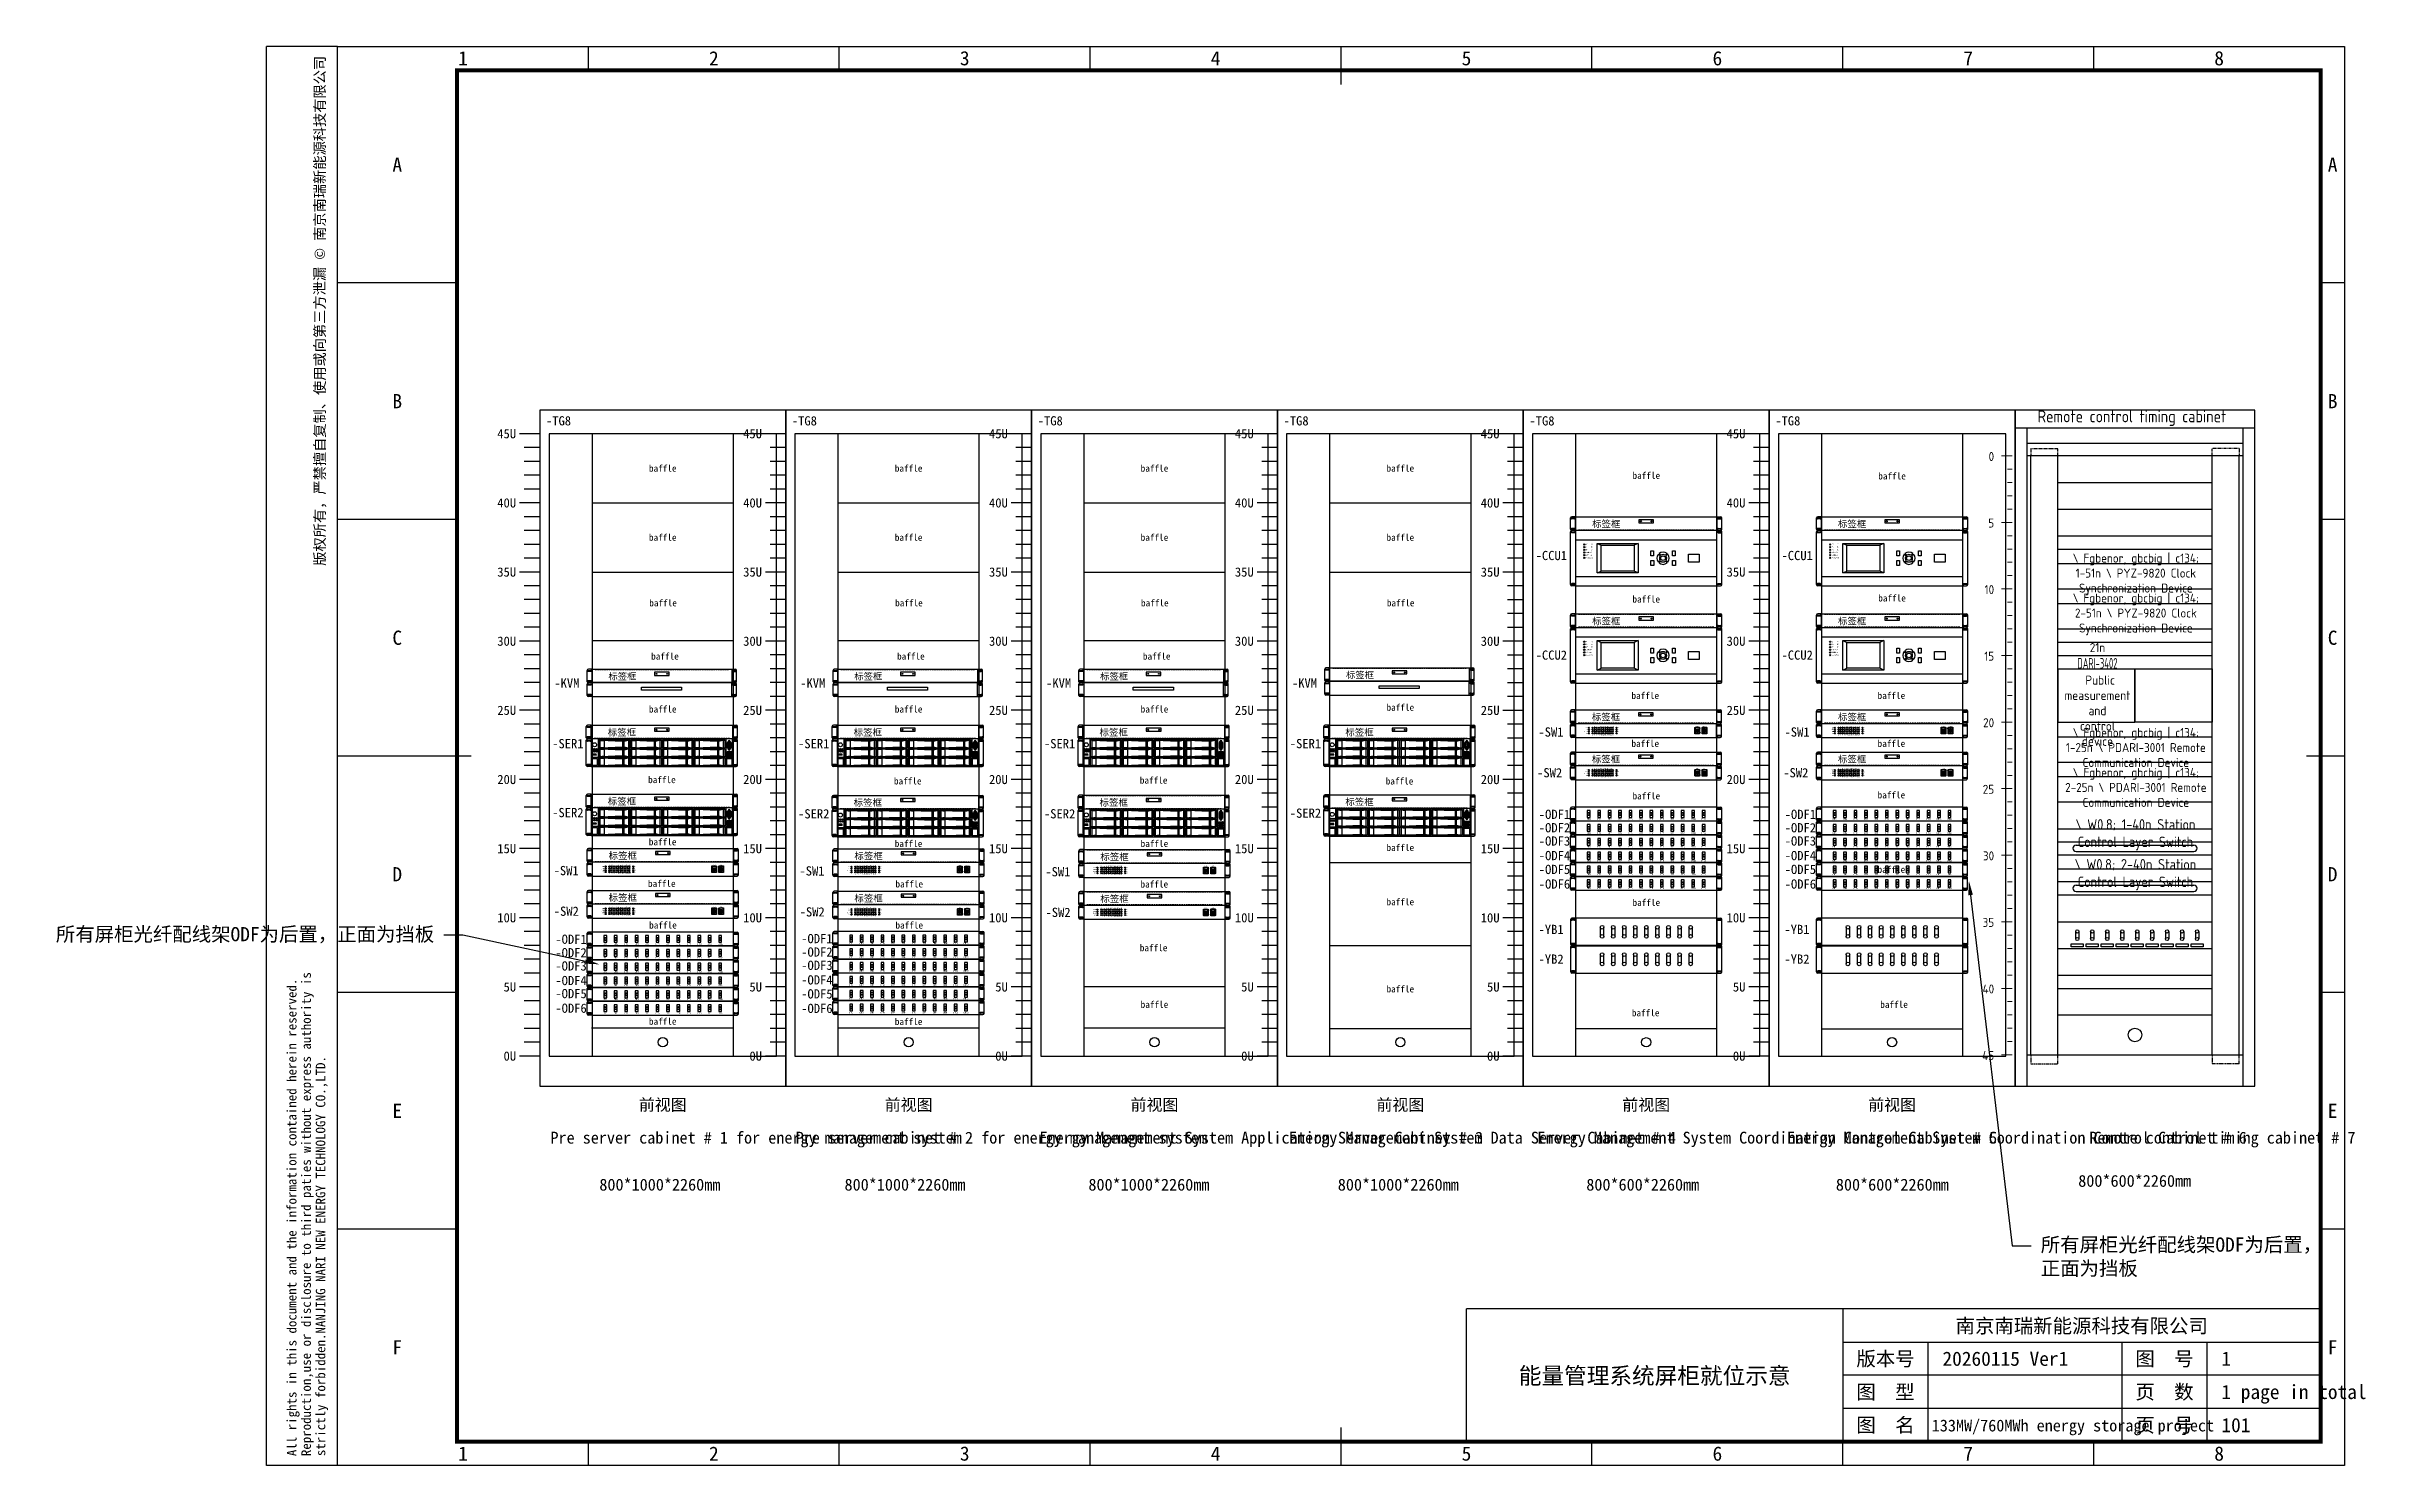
# Model space of a CAD drawing. Header units: millimetres. Extents: x 28 to 517, y 64 to 363.
import ezdxf
from ezdxf import colors
from ezdxf.entities.mleader import LeaderData, LeaderLine
from ezdxf.enums import TextEntityAlignment as Align
from ezdxf.math import Vec2, Vec3

# ---------------------------------------------------------------- set-up
doc = ezdxf.new("R2010")
doc.units = ezdxf.units.MM
doc.linetypes.add('DASHED', pattern=[0.75, 0.5, -0.25])
doc.linetypes.add('HIDDEN2', pattern=[0.1875, 0.125, -0.0625])
doc.layers.add('可编辑文字', color=7, linetype='Continuous')
doc.layers.add('图框', color=3, linetype='Continuous')
doc.layers.add('文本', color=7, linetype='Continuous', lineweight=13)
doc.styles.get("Standard").update_dxf_attribs({"font": 'SimSun.ttf'})
doc.styles.add('WD_IEC', font='isocp2.shx', dxfattribs={"bigfont": 'gbcbig.shx'})
doc.styles.add('工程字', font='gbenor.shx', dxfattribs={"bigfont": 'gbcbig.shx'})

# ---------------------------------------------------------------- blocks, each defined once
blk = doc.blocks.new('*U41')
at = {"layer": '图框'}
for p, q in [((15, 299.25), (0, 299.25)), ((0, 0), (0, 299.25)), ((67.9, 294.21), (67.9, 299.25)), ((120.8, 294.21), (120.8, 299.25)), ((173.69, 294.21), (173.69, 299.25)), ((226.59, 291.21), (226.59, 299.25)), ((279.49, 294.21), (279.49, 299.25)), ((332.39, 294.21), (332.39, 299.25)), ((385.28, 294.21), (385.28, 299.25)), ((40.19, 249.37), (15, 249.37)), ((438.18, 249.37), (433.14, 249.37)), ((40.19, 199.5), (15, 199.5)), ((438.18, 199.5), (433.14, 199.5)), ((43.19, 149.62), (15, 149.62)), ((438.18, 149.62), (430.14, 149.62)), ((40.19, 99.75), (15, 99.75)), ((438.18, 99.75), (433.14, 99.75)), ((40.19, 49.87), (15, 49.87)), ((438.18, 49.87), (433.14, 49.87)), ((433.14, 33.04), (253.04, 33.04)), ((253.04, 5.04), (253.04, 33.04)), ((332.39, 33.04), (332.39, 5.04)), ((332.39, 26.04), (433.14, 26.04)), ((350.39, 5.04), (350.39, 26.04)), ((391.21, 26.04), (391.21, 5.04)), ((409.21, 5.04), (409.21, 26.04)), ((433.14, 19.04), (332.39, 19.04)), ((433.14, 12.04), (332.39, 12.04)), ((67.9, 0), (67.9, 5.04)), ((120.8, 0), (120.8, 5.04)), ((173.69, 0), (173.69, 5.04)), ((226.59, 0), (226.59, 8.04)), ((279.49, 0), (279.49, 5.04)), ((332.39, 0), (332.39, 5.04)), ((385.28, 0), (385.28, 5.04)), ((15, 0), (0, 0))]:
    blk.add_line(p, q, dxfattribs=at)
blk.add_lwpolyline([(15, 299.25), (438.18, 299.25), (438.18, 0), (15, 0), (15, 299.25)], dxfattribs=at)
at = {"layer": '图框', "const_width": 0.806}
blk.add_lwpolyline([(40.19, 5.04), (433.14, 5.04), (433.14, 294.21), (40.19, 294.21), (40.19, 5.04)], dxfattribs=at)
at = {"layer": '可编辑文字'}
blk.add_text('能量管理系统屏柜就位示意', height=3.5, dxfattribs=at).set_placement((292.71, 19.04), align=Align.MIDDLE)
blk.add_text('20260115 Ver1', height=3, dxfattribs=at).set_placement((353.39, 22.54), align=Align.MIDDLE_LEFT)
at = {"layer": '图框'}
blk.add_text('版权所有，严禁擅自复制、使用或向第三方泄漏 © 南京南瑞新能源科技有限公司', height=2.2, rotation=90, dxfattribs=at).set_placement((13, 297.25), align=Align.BOTTOM_RIGHT)
for s, p in [('1', (41.45, 296.73)), ('2', (94.35, 296.73)), ('3', (147.24, 296.73)), ('4', (200.14, 296.73)), ('5', (253.04, 296.73)), ('6', (305.94, 296.73)), ('7', (358.83, 296.73)), ('8', (411.73, 296.73)), ('A', (27.59, 274.31)), ('A', (435.66, 274.31)), ('B', (27.59, 224.44)), ('B', (435.66, 224.44)), ('C', (27.59, 174.56)), ('C', (435.66, 174.56)), ('D', (27.59, 124.69)), ('D', (435.66, 124.69)), ('E', (27.59, 74.81)), ('E', (435.66, 74.81)), ('F', (27.59, 24.94)), ('F', (435.66, 24.94)), ('1', (41.45, 2.52)), ('2', (94.35, 2.52)), ('3', (147.24, 2.52)), ('4', (200.14, 2.52)), ('5', (253.04, 2.52)), ('6', (305.94, 2.52)), ('7', (358.83, 2.52)), ('8', (411.73, 2.52))]:
    blk.add_text(s, height=3, dxfattribs=at).set_placement(p, align=Align.MIDDLE)
at = {"layer": '图框', "color": 5}
blk.add_text('南京南瑞新能源科技有限公司', height=3, dxfattribs=at).set_placement((382.76, 29.54), align=Align.MIDDLE)
at = {"layer": '图框'}
for s, p in [('版本号', (341.39, 22.54)), ('图  号', (400.21, 22.54)), ('图  型', (341.39, 15.54)), ('页  数', (400.21, 15.54)), ('图  名', (341.39, 8.54)), ('页  号', (400.21, 8.54))]:
    blk.add_text(s, height=3, dxfattribs=at).set_placement(p, align=Align.MIDDLE_CENTER)
at = {"layer": '图框', "insert": (13, 2), "char_height": 2, "width": 107.0745, "attachment_point": 7, "rotation": 90, "line_spacing_factor": 0.912}
blk.add_mtext('All rights in this document and the information contained herein reserved.\\PReproduction,use or disclosure to third paties without express authority is strictly forbidden.NANJING NARI NEW ENERGY TECHNOLOGY CO.,LTD.', dxfattribs=at)
blk = doc.blocks.new('TG8前视素体')
at = {"layer": '可编辑文字', "color": 1, "ltscale": 40}
for p, q in [((-0.1, 212.3), (-6.6, 212.3)), ((-0.1, 207.8), (-5.1, 207.8)), ((-0.1, 203.3), (-5.1, 203.3)), ((-0.1, 198.8), (-5.1, 198.8)), ((-0.1, 189.8), (-6.6, 189.8)), ((-0.1, 194.3), (-5.1, 194.3)), ((-0.1, 185.3), (-5.1, 185.3)), ((-0.1, 180.8), (-5.1, 180.8)), ((-0.1, 176.3), (-5.1, 176.3)), ((-0.1, 167.3), (-6.6, 167.3)), ((-0.1, 171.8), (-5.1, 171.8)), ((-0.1, 162.8), (-5.1, 162.8)), ((-0.1, 158.3), (-5.1, 158.3)), ((-0.1, 153.8), (-5.1, 153.8)), ((-0.1, 144.8), (-6.6, 144.8)), ((-0.1, 149.3), (-5.1, 149.3)), ((-0.1, 140.3), (-5.1, 140.3)), ((-0.1, 135.8), (-5.1, 135.8)), ((-0.1, 131.3), (-5.1, 131.3)), ((-0.1, 122.3), (-6.6, 122.3)), ((-0.1, 126.8), (-5.1, 126.8)), ((-0.1, 117.8), (-5.1, 117.8)), ((-0.1, 113.3), (-5.1, 113.3)), ((-0.1, 108.8), (-5.1, 108.8)), ((-0.1, 99.8), (-6.6, 99.8)), ((-0.1, 104.3), (-5.1, 104.3)), ((-0.1, 95.3), (-5.1, 95.3)), ((-0.1, 90.8), (-5.1, 90.8)), ((-0.1, 86.3), (-5.1, 86.3)), ((-0.1, 77.3), (-6.6, 77.3)), ((-0.1, 81.8), (-5.1, 81.8)), ((-0.1, 72.8), (-5.1, 72.8)), ((-0.1, 68.3), (-5.1, 68.3)), ((-0.1, 63.8), (-5.1, 63.8)), ((-0.1, 54.8), (-6.6, 54.8)), ((-0.1, 59.3), (-5.1, 59.3)), ((-0.1, 50.3), (-5.1, 50.3)), ((-0.1, 45.8), (-5.1, 45.8)), ((-0.1, 41.3), (-5.1, 41.3)), ((-0.1, 32.3), (-6.6, 32.3)), ((-0.1, 36.8), (-5.1, 36.8)), ((-0.1, 27.8), (-5.1, 27.8)), ((-0.1, 23.3), (-5.1, 23.3)), ((-0.1, 18.8), (-5.1, 18.8)), ((-0.1, 9.8), (-6.6, 9.8)), ((-0.1, 14.3), (-5.1, 14.3))]:
    blk.add_line(p, q, dxfattribs=at)
at = {"layer": '可编辑文字', "color": 0, "ltscale": 40}
for points in [[(0, 0), (80, 0), (80, 220), (0, 220)], [(3, 9.8), (77, 9.8), (77, 212.3), (3, 212.3)], [(17, 9.8), (63, 9.8), (63, 212.3), (17, 212.3)]]:
    blk.add_lwpolyline(points, close=True, dxfattribs=at)
at = {"layer": '可编辑文字'}
blk.add_circle((40, 14.3), 1.5, dxfattribs=at)
at = {"layer": '可编辑文字', "color": 1}
for s, p in [('45U', (-7.72, 212.3)), ('40U', (-7.72, 189.8)), ('35U', (-7.72, 167.3)), ('30U', (-7.72, 144.8)), ('25U', (-7.72, 122.3)), ('20U', (-7.72, 99.8)), ('15U', (-7.72, 77.3)), ('10U', (-7.72, 54.8)), ('5U', (-7.72, 32.3)), ('0U', (-7.72, 9.8))]:
    blk.add_text(s, height=3, dxfattribs=at).set_placement(p, align=Align.MIDDLE_RIGHT)
at = {"layer": '可编辑文字', "color": 5}
blk.add_text('-TG8', height=3, dxfattribs=at).set_placement((2, 218), align=Align.TOP_LEFT)
at = {"layer": '可编辑文字'}
blk.add_text('前视图', height=3.8, dxfattribs=at).set_placement((40, -6.05), align=Align.MIDDLE_CENTER)
blk = doc.blocks.new('兆越2428前面板')
at = {"layer": '可编辑文字'}
for p, q in [((-1.6, 0.4), (-1.6, 4.1)), ((-1.25, 4.1), (-0.38, 4.1)), ((-0.38, 3.78), (-1.25, 3.78)), ((-0.38, 0.72), (-1.25, 0.72)), ((-1.25, 0.4), (-0.38, 0.4)), ((0, 4.5), (-1.2, 4.5)), ((0, 0), (-1.2, 0)), ((39.06, 3.33), (39.06, 3.33)), ((39.06, 3.33), (39.06, 3.33)), ((39.07, 3.18), (39.07, 1.3)), ((40.34, 3.18), (39.07, 3.18)), ((40.34, 1.3), (39.07, 1.3)), ((39.7, 2.15), (39.7, 1.88)), ((40.34, 1.3), (40.34, 3.18)), ((41.42, 3.19), (41.42, 1.31)), ((42.69, 3.19), (41.42, 3.19)), ((42.69, 1.31), (41.42, 1.31)), ((42.04, 2.16), (42.04, 1.9)), ((42.69, 1.31), (42.69, 3.19)), ((46, 4.5), (47.2, 4.5)), ((47.25, 4.1), (46.38, 4.1)), ((46.38, 3.78), (47.25, 3.78)), ((46.38, 0.72), (47.25, 0.72)), ((47.25, 0.4), (46.38, 0.4)), ((47.6, 0.4), (47.6, 4.1)), ((46, 0), (47.2, 0))]:
    blk.add_line(p, q, dxfattribs=at)
for points in [[(0, 0), (46, 0), (46, 4.5), (0, 4.5)], [(39.43, 2.76), (39.93, 2.76), (39.93, 1.71), (39.43, 1.71)], [(41.77, 2.78), (42.27, 2.78), (42.27, 1.72), (41.77, 1.72)]]:
    blk.add_lwpolyline(points, close=True, dxfattribs=at)
for points in [[(40.37, 1.15), (39.06, 1.15, -0.414214), (38.96, 1.25), (38.96, 3.23, -0.414214), (39.06, 3.33), (40.37, 3.33, -0.414214), (40.47, 3.23), (40.47, 1.25, -0.414214)], [(42.71, 1.16), (41.4, 1.16, -0.414214), (41.3, 1.26), (41.3, 3.24, -0.414214), (41.4, 3.34), (42.71, 3.34, -0.414214), (42.81, 3.24), (42.81, 1.26, -0.414214)]]:
    blk.add_lwpolyline(points, format="xyb", close=True, dxfattribs=at)
for centre, radius, start, end in [((-1.2, 4.1), 0.4, 90, 180), ((-1.2, 0.4), 0.4, 180, 270), ((-1.25, 3.94), 0.158, 90, 270), ((-1.25, 0.56), 0.158, 90, 270), ((-0.38, 3.94), 0.158, 270, 90), ((-0.38, 0.56), 0.158, 270, 90), ((46.38, 3.94), 0.158, 90, 270), ((46.38, 0.56), 0.158, 90, 270), ((47.2, 4.1), 0.4, 0, 90), ((47.2, 0.4), 0.4, 270, 0), ((47.25, 3.94), 0.158, 270, 90), ((47.25, 0.56), 0.158, 270, 90)]:
    blk.add_arc(centre, radius, start, end, dxfattribs=at)
for centre in [(39.69, 2.46), (42.04, 2.47)]:
    blk.add_ellipse(centre, major_axis=(0, 0.129), ratio=0.78572, dxfattribs=at)
for points in [[(4.59, 3.15), (4.59, 3.24), (4.52, 3.32), (4.43, 3.32), (4.34, 3.32), (4.26, 3.24), (4.26, 3.15), (4.26, 3.06), (4.34, 2.99), (4.43, 2.99), (4.52, 2.99), (4.59, 3.06), (4.59, 3.15), (4.59, 3.15), (4.59, 3.15), (4.59, 3.15), (4.59, 3.15), (4.59, 3.15), (4.59, 3.15)], [(4.59, 2.55), (4.59, 2.64), (4.52, 2.72), (4.43, 2.72), (4.34, 2.72), (4.26, 2.64), (4.26, 2.55), (4.26, 2.46), (4.34, 2.39), (4.43, 2.39), (4.52, 2.39), (4.59, 2.46), (4.59, 2.55), (4.59, 2.55), (4.59, 2.55), (4.59, 2.55), (4.59, 2.55), (4.59, 2.55), (4.59, 2.55)], [(4.59, 1.95), (4.59, 2.04), (4.52, 2.11), (4.43, 2.11), (4.34, 2.11), (4.26, 2.04), (4.26, 1.95), (4.26, 1.86), (4.34, 1.78), (4.43, 1.78), (4.52, 1.78), (4.59, 1.86), (4.59, 1.95), (4.59, 1.95), (4.59, 1.95), (4.59, 1.95), (4.59, 1.95), (4.59, 1.95), (4.59, 1.95)], [(4.59, 1.35), (4.59, 1.44), (4.52, 1.51), (4.43, 1.51), (4.34, 1.51), (4.26, 1.44), (4.26, 1.35), (4.26, 1.26), (4.34, 1.18), (4.43, 1.18), (4.52, 1.18), (4.59, 1.26), (4.59, 1.35), (4.59, 1.35), (4.59, 1.35), (4.59, 1.35), (4.59, 1.35), (4.59, 1.35), (4.59, 1.35)], [(5.79, 3.15), (5.79, 3.24), (5.72, 3.32), (5.63, 3.32), (5.54, 3.32), (5.46, 3.24), (5.46, 3.15), (5.46, 3.06), (5.54, 2.99), (5.63, 2.99), (5.72, 2.99), (5.79, 3.06), (5.79, 3.15), (5.79, 3.15), (5.79, 3.15), (5.79, 3.15), (5.79, 3.15), (5.79, 3.15), (5.79, 3.15)], [(5.79, 2.55), (5.79, 2.64), (5.72, 2.72), (5.63, 2.72), (5.54, 2.72), (5.46, 2.64), (5.46, 2.55), (5.46, 2.46), (5.54, 2.39), (5.63, 2.39), (5.72, 2.39), (5.79, 2.46), (5.79, 2.55), (5.79, 2.55), (5.79, 2.55), (5.79, 2.55), (5.79, 2.55), (5.79, 2.55), (5.79, 2.55)], [(5.79, 1.95), (5.79, 2.04), (5.72, 2.11), (5.63, 2.11), (5.54, 2.11), (5.46, 2.04), (5.46, 1.95), (5.46, 1.86), (5.54, 1.78), (5.63, 1.78), (5.72, 1.78), (5.79, 1.86), (5.79, 1.95), (5.79, 1.95), (5.79, 1.95), (5.79, 1.95), (5.79, 1.95), (5.79, 1.95), (5.79, 1.95)], [(5.79, 1.35), (5.79, 1.44), (5.72, 1.51), (5.63, 1.51), (5.54, 1.51), (5.46, 1.44), (5.46, 1.35), (5.46, 1.26), (5.54, 1.18), (5.63, 1.18), (5.72, 1.18), (5.79, 1.26), (5.79, 1.35), (5.79, 1.35), (5.79, 1.35), (5.79, 1.35), (5.79, 1.35), (5.79, 1.35), (5.79, 1.35)], [(6.39, 3.15), (6.39, 3.24), (6.32, 3.32), (6.23, 3.32), (6.14, 3.32), (6.06, 3.24), (6.06, 3.15), (6.06, 3.06), (6.14, 2.99), (6.23, 2.99), (6.32, 2.99), (6.39, 3.06), (6.39, 3.15), (6.39, 3.15), (6.39, 3.15), (6.39, 3.15), (6.39, 3.15), (6.39, 3.15), (6.39, 3.15)], [(6.39, 2.55), (6.39, 2.64), (6.32, 2.72), (6.23, 2.72), (6.14, 2.72), (6.06, 2.64), (6.06, 2.55), (6.06, 2.46), (6.14, 2.39), (6.23, 2.39), (6.32, 2.39), (6.39, 2.46), (6.39, 2.55), (6.39, 2.55), (6.39, 2.55), (6.39, 2.55), (6.39, 2.55), (6.39, 2.55), (6.39, 2.55)], [(6.39, 1.95), (6.39, 2.04), (6.32, 2.11), (6.23, 2.11), (6.14, 2.11), (6.06, 2.04), (6.06, 1.95), (6.06, 1.86), (6.14, 1.78), (6.23, 1.78), (6.32, 1.78), (6.39, 1.86), (6.39, 1.95), (6.39, 1.95), (6.39, 1.95), (6.39, 1.95), (6.39, 1.95), (6.39, 1.95), (6.39, 1.95)], [(6.39, 1.35), (6.39, 1.44), (6.32, 1.51), (6.23, 1.51), (6.14, 1.51), (6.06, 1.44), (6.06, 1.35), (6.06, 1.26), (6.14, 1.18), (6.23, 1.18), (6.32, 1.18), (6.39, 1.26), (6.39, 1.35), (6.39, 1.35), (6.39, 1.35), (6.39, 1.35), (6.39, 1.35), (6.39, 1.35), (6.39, 1.35)], [(6.99, 3.15), (6.99, 3.24), (6.92, 3.32), (6.83, 3.32), (6.74, 3.32), (6.66, 3.24), (6.66, 3.15), (6.66, 3.06), (6.74, 2.99), (6.83, 2.99), (6.92, 2.99), (6.99, 3.06), (6.99, 3.15), (6.99, 3.15), (6.99, 3.15), (6.99, 3.15), (6.99, 3.15), (6.99, 3.15), (6.99, 3.15)], [(6.99, 2.55), (6.99, 2.64), (6.92, 2.72), (6.83, 2.72), (6.74, 2.72), (6.66, 2.64), (6.66, 2.55), (6.66, 2.46), (6.74, 2.39), (6.83, 2.39), (6.92, 2.39), (6.99, 2.46), (6.99, 2.55), (6.99, 2.55), (6.99, 2.55), (6.99, 2.55), (6.99, 2.55), (6.99, 2.55), (6.99, 2.55)], [(6.99, 1.95), (6.99, 2.04), (6.92, 2.11), (6.83, 2.11), (6.74, 2.11), (6.66, 2.04), (6.66, 1.95), (6.66, 1.86), (6.74, 1.78), (6.83, 1.78), (6.92, 1.78), (6.99, 1.86), (6.99, 1.95), (6.99, 1.95), (6.99, 1.95), (6.99, 1.95), (6.99, 1.95), (6.99, 1.95), (6.99, 1.95)], [(6.99, 1.35), (6.99, 1.44), (6.92, 1.51), (6.83, 1.51), (6.74, 1.51), (6.66, 1.44), (6.66, 1.35), (6.66, 1.26), (6.74, 1.18), (6.83, 1.18), (6.92, 1.18), (6.99, 1.26), (6.99, 1.35), (6.99, 1.35), (6.99, 1.35), (6.99, 1.35), (6.99, 1.35), (6.99, 1.35), (6.99, 1.35)], [(7.59, 3.15), (7.59, 3.24), (7.52, 3.32), (7.43, 3.32), (7.34, 3.32), (7.26, 3.24), (7.26, 3.15), (7.26, 3.06), (7.34, 2.99), (7.43, 2.99), (7.52, 2.99), (7.59, 3.06), (7.59, 3.15), (7.59, 3.15), (7.59, 3.15), (7.59, 3.15), (7.59, 3.15), (7.59, 3.15), (7.59, 3.15)], [(7.59, 2.55), (7.59, 2.64), (7.52, 2.72), (7.43, 2.72), (7.34, 2.72), (7.26, 2.64), (7.26, 2.55), (7.26, 2.46), (7.34, 2.39), (7.43, 2.39), (7.52, 2.39), (7.59, 2.46), (7.59, 2.55), (7.59, 2.55), (7.59, 2.55), (7.59, 2.55), (7.59, 2.55), (7.59, 2.55), (7.59, 2.55)], [(7.59, 1.95), (7.59, 2.04), (7.52, 2.11), (7.43, 2.11), (7.34, 2.11), (7.26, 2.04), (7.26, 1.95), (7.26, 1.86), (7.34, 1.78), (7.43, 1.78), (7.52, 1.78), (7.59, 1.86), (7.59, 1.95), (7.59, 1.95), (7.59, 1.95), (7.59, 1.95), (7.59, 1.95), (7.59, 1.95), (7.59, 1.95)], [(7.59, 1.35), (7.59, 1.44), (7.52, 1.51), (7.43, 1.51), (7.34, 1.51), (7.26, 1.44), (7.26, 1.35), (7.26, 1.26), (7.34, 1.18), (7.43, 1.18), (7.52, 1.18), (7.59, 1.26), (7.59, 1.35), (7.59, 1.35), (7.59, 1.35), (7.59, 1.35), (7.59, 1.35), (7.59, 1.35), (7.59, 1.35)], [(8.19, 3.15), (8.19, 3.24), (8.12, 3.32), (8.03, 3.32), (7.94, 3.32), (7.86, 3.24), (7.86, 3.15), (7.86, 3.06), (7.94, 2.99), (8.03, 2.99), (8.12, 2.99), (8.19, 3.06), (8.19, 3.15), (8.19, 3.15), (8.19, 3.15), (8.19, 3.15), (8.19, 3.15), (8.19, 3.15), (8.19, 3.15)], [(8.19, 2.55), (8.19, 2.64), (8.12, 2.72), (8.03, 2.72), (7.94, 2.72), (7.86, 2.64), (7.86, 2.55), (7.86, 2.46), (7.94, 2.39), (8.03, 2.39), (8.12, 2.39), (8.19, 2.46), (8.19, 2.55), (8.19, 2.55), (8.19, 2.55), (8.19, 2.55), (8.19, 2.55), (8.19, 2.55), (8.19, 2.55)], [(8.19, 1.95), (8.19, 2.04), (8.12, 2.11), (8.03, 2.11), (7.94, 2.11), (7.86, 2.04), (7.86, 1.95), (7.86, 1.86), (7.94, 1.78), (8.03, 1.78), (8.12, 1.78), (8.19, 1.86), (8.19, 1.95), (8.19, 1.95), (8.19, 1.95), (8.19, 1.95), (8.19, 1.95), (8.19, 1.95), (8.19, 1.95)], [(8.19, 1.35), (8.19, 1.44), (8.12, 1.51), (8.03, 1.51), (7.94, 1.51), (7.86, 1.44), (7.86, 1.35), (7.86, 1.26), (7.94, 1.18), (8.03, 1.18), (8.12, 1.18), (8.19, 1.26), (8.19, 1.35), (8.19, 1.35), (8.19, 1.35), (8.19, 1.35), (8.19, 1.35), (8.19, 1.35), (8.19, 1.35)], [(8.79, 3.15), (8.79, 3.24), (8.72, 3.32), (8.63, 3.32), (8.54, 3.32), (8.46, 3.24), (8.46, 3.15), (8.46, 3.06), (8.54, 2.99), (8.63, 2.99), (8.72, 2.99), (8.79, 3.06), (8.79, 3.15), (8.79, 3.15), (8.79, 3.15), (8.79, 3.15), (8.79, 3.15), (8.79, 3.15), (8.79, 3.15)], [(8.79, 2.55), (8.79, 2.64), (8.72, 2.72), (8.63, 2.72), (8.54, 2.72), (8.46, 2.64), (8.46, 2.55), (8.46, 2.46), (8.54, 2.39), (8.63, 2.39), (8.72, 2.39), (8.79, 2.46), (8.79, 2.55), (8.79, 2.55), (8.79, 2.55), (8.79, 2.55), (8.79, 2.55), (8.79, 2.55), (8.79, 2.55)], [(8.79, 1.95), (8.79, 2.04), (8.72, 2.11), (8.63, 2.11), (8.54, 2.11), (8.46, 2.04), (8.46, 1.95), (8.46, 1.86), (8.54, 1.78), (8.63, 1.78), (8.72, 1.78), (8.79, 1.86), (8.79, 1.95), (8.79, 1.95), (8.79, 1.95), (8.79, 1.95), (8.79, 1.95), (8.79, 1.95), (8.79, 1.95)], [(8.79, 1.35), (8.79, 1.44), (8.72, 1.51), (8.63, 1.51), (8.54, 1.51), (8.46, 1.44), (8.46, 1.35), (8.46, 1.26), (8.54, 1.18), (8.63, 1.18), (8.72, 1.18), (8.79, 1.26), (8.79, 1.35), (8.79, 1.35), (8.79, 1.35), (8.79, 1.35), (8.79, 1.35), (8.79, 1.35), (8.79, 1.35)], [(9.4, 3.15), (9.4, 3.24), (9.32, 3.32), (9.23, 3.32), (9.14, 3.32), (9.07, 3.24), (9.07, 3.15), (9.07, 3.06), (9.14, 2.99), (9.23, 2.99), (9.32, 2.99), (9.4, 3.06), (9.4, 3.15), (9.4, 3.15), (9.4, 3.15), (9.4, 3.15), (9.4, 3.15), (9.4, 3.15), (9.4, 3.15)], [(9.4, 2.55), (9.4, 2.64), (9.32, 2.72), (9.23, 2.72), (9.14, 2.72), (9.07, 2.64), (9.07, 2.55), (9.07, 2.46), (9.14, 2.39), (9.23, 2.39), (9.32, 2.39), (9.4, 2.46), (9.4, 2.55), (9.4, 2.55), (9.4, 2.55), (9.4, 2.55), (9.4, 2.55), (9.4, 2.55), (9.4, 2.55)], [(9.4, 1.95), (9.4, 2.04), (9.32, 2.11), (9.23, 2.11), (9.14, 2.11), (9.07, 2.04), (9.07, 1.95), (9.07, 1.86), (9.14, 1.78), (9.23, 1.78), (9.32, 1.78), (9.4, 1.86), (9.4, 1.95), (9.4, 1.95), (9.4, 1.95), (9.4, 1.95), (9.4, 1.95), (9.4, 1.95), (9.4, 1.95)], [(9.4, 1.35), (9.4, 1.44), (9.32, 1.51), (9.23, 1.51), (9.14, 1.51), (9.07, 1.44), (9.07, 1.35), (9.07, 1.26), (9.14, 1.18), (9.23, 1.18), (9.32, 1.18), (9.4, 1.26), (9.4, 1.35), (9.4, 1.35), (9.4, 1.35), (9.4, 1.35), (9.4, 1.35), (9.4, 1.35), (9.4, 1.35)], [(10, 3.15), (10, 3.24), (9.92, 3.32), (9.83, 3.32), (9.74, 3.32), (9.67, 3.24), (9.67, 3.15), (9.67, 3.06), (9.74, 2.99), (9.83, 2.99), (9.92, 2.99), (10, 3.06), (10, 3.15), (10, 3.15), (10, 3.15), (10, 3.15), (10, 3.15), (10, 3.15), (10, 3.15)], [(10, 2.55), (10, 2.64), (9.92, 2.72), (9.83, 2.72), (9.74, 2.72), (9.67, 2.64), (9.67, 2.55), (9.67, 2.46), (9.74, 2.39), (9.83, 2.39), (9.92, 2.39), (10, 2.46), (10, 2.55), (10, 2.55), (10, 2.55), (10, 2.55), (10, 2.55), (10, 2.55), (10, 2.55)], [(10, 1.95), (10, 2.04), (9.92, 2.11), (9.83, 2.11), (9.74, 2.11), (9.67, 2.04), (9.67, 1.95), (9.67, 1.86), (9.74, 1.78), (9.83, 1.78), (9.92, 1.78), (10, 1.86), (10, 1.95), (10, 1.95), (10, 1.95), (10, 1.95), (10, 1.95), (10, 1.95), (10, 1.95)], [(10, 1.35), (10, 1.44), (9.92, 1.51), (9.83, 1.51), (9.74, 1.51), (9.67, 1.44), (9.67, 1.35), (9.67, 1.26), (9.74, 1.18), (9.83, 1.18), (9.92, 1.18), (10, 1.26), (10, 1.35), (10, 1.35), (10, 1.35), (10, 1.35), (10, 1.35), (10, 1.35), (10, 1.35)], [(10.6, 3.15), (10.6, 3.24), (10.52, 3.32), (10.43, 3.32), (10.34, 3.32), (10.27, 3.24), (10.27, 3.15), (10.27, 3.06), (10.34, 2.99), (10.43, 2.99), (10.52, 2.99), (10.6, 3.06), (10.6, 3.15), (10.6, 3.15), (10.6, 3.15), (10.6, 3.15), (10.6, 3.15), (10.6, 3.15), (10.6, 3.15)], [(10.6, 2.55), (10.6, 2.64), (10.52, 2.72), (10.43, 2.72), (10.34, 2.72), (10.27, 2.64), (10.27, 2.55), (10.27, 2.46), (10.34, 2.39), (10.43, 2.39), (10.52, 2.39), (10.6, 2.46), (10.6, 2.55), (10.6, 2.55), (10.6, 2.55), (10.6, 2.55), (10.6, 2.55), (10.6, 2.55), (10.6, 2.55)], [(10.6, 1.95), (10.6, 2.04), (10.52, 2.11), (10.43, 2.11), (10.34, 2.11), (10.27, 2.04), (10.27, 1.95), (10.27, 1.86), (10.34, 1.78), (10.43, 1.78), (10.52, 1.78), (10.6, 1.86), (10.6, 1.95), (10.6, 1.95), (10.6, 1.95), (10.6, 1.95), (10.6, 1.95), (10.6, 1.95), (10.6, 1.95)], [(10.6, 1.35), (10.6, 1.44), (10.52, 1.51), (10.43, 1.51), (10.34, 1.51), (10.27, 1.44), (10.27, 1.35), (10.27, 1.26), (10.34, 1.18), (10.43, 1.18), (10.52, 1.18), (10.6, 1.26), (10.6, 1.35), (10.6, 1.35), (10.6, 1.35), (10.6, 1.35), (10.6, 1.35), (10.6, 1.35), (10.6, 1.35)], [(11.2, 3.15), (11.2, 3.24), (11.12, 3.32), (11.03, 3.32), (10.94, 3.32), (10.87, 3.24), (10.87, 3.15), (10.87, 3.06), (10.94, 2.99), (11.03, 2.99), (11.12, 2.99), (11.2, 3.06), (11.2, 3.15), (11.2, 3.15), (11.2, 3.15), (11.2, 3.15), (11.2, 3.15), (11.2, 3.15), (11.2, 3.15)], [(11.2, 2.55), (11.2, 2.64), (11.12, 2.72), (11.03, 2.72), (10.94, 2.72), (10.87, 2.64), (10.87, 2.55), (10.87, 2.46), (10.94, 2.39), (11.03, 2.39), (11.12, 2.39), (11.2, 2.46), (11.2, 2.55), (11.2, 2.55), (11.2, 2.55), (11.2, 2.55), (11.2, 2.55), (11.2, 2.55), (11.2, 2.55)], [(11.2, 1.95), (11.2, 2.04), (11.12, 2.11), (11.03, 2.11), (10.94, 2.11), (10.87, 2.04), (10.87, 1.95), (10.87, 1.86), (10.94, 1.78), (11.03, 1.78), (11.12, 1.78), (11.2, 1.86), (11.2, 1.95), (11.2, 1.95), (11.2, 1.95), (11.2, 1.95), (11.2, 1.95), (11.2, 1.95), (11.2, 1.95)], [(11.2, 1.35), (11.2, 1.44), (11.12, 1.51), (11.03, 1.51), (10.94, 1.51), (10.87, 1.44), (10.87, 1.35), (10.87, 1.26), (10.94, 1.18), (11.03, 1.18), (11.12, 1.18), (11.2, 1.26), (11.2, 1.35), (11.2, 1.35), (11.2, 1.35), (11.2, 1.35), (11.2, 1.35), (11.2, 1.35), (11.2, 1.35)], [(11.8, 3.15), (11.8, 3.24), (11.72, 3.32), (11.63, 3.32), (11.54, 3.32), (11.47, 3.24), (11.47, 3.15), (11.47, 3.06), (11.54, 2.99), (11.63, 2.99), (11.72, 2.99), (11.8, 3.06), (11.8, 3.15), (11.8, 3.15), (11.8, 3.15), (11.8, 3.15), (11.8, 3.15), (11.8, 3.15), (11.8, 3.15)], [(11.8, 2.55), (11.8, 2.64), (11.72, 2.72), (11.63, 2.72), (11.54, 2.72), (11.47, 2.64), (11.47, 2.55), (11.47, 2.46), (11.54, 2.39), (11.63, 2.39), (11.72, 2.39), (11.8, 2.46), (11.8, 2.55), (11.8, 2.55), (11.8, 2.55), (11.8, 2.55), (11.8, 2.55), (11.8, 2.55), (11.8, 2.55)], [(11.8, 1.95), (11.8, 2.04), (11.72, 2.11), (11.63, 2.11), (11.54, 2.11), (11.47, 2.04), (11.47, 1.95), (11.47, 1.86), (11.54, 1.78), (11.63, 1.78), (11.72, 1.78), (11.8, 1.86), (11.8, 1.95), (11.8, 1.95), (11.8, 1.95), (11.8, 1.95), (11.8, 1.95), (11.8, 1.95), (11.8, 1.95)], [(11.8, 1.35), (11.8, 1.44), (11.72, 1.51), (11.63, 1.51), (11.54, 1.51), (11.47, 1.44), (11.47, 1.35), (11.47, 1.26), (11.54, 1.18), (11.63, 1.18), (11.72, 1.18), (11.8, 1.26), (11.8, 1.35), (11.8, 1.35), (11.8, 1.35), (11.8, 1.35), (11.8, 1.35), (11.8, 1.35), (11.8, 1.35)], [(12.4, 3.15), (12.4, 3.24), (12.32, 3.32), (12.23, 3.32), (12.14, 3.32), (12.07, 3.24), (12.07, 3.15), (12.07, 3.06), (12.14, 2.99), (12.23, 2.99), (12.32, 2.99), (12.4, 3.06), (12.4, 3.15), (12.4, 3.15), (12.4, 3.15), (12.4, 3.15), (12.4, 3.15), (12.4, 3.15), (12.4, 3.15)], [(12.4, 2.55), (12.4, 2.64), (12.32, 2.72), (12.23, 2.72), (12.14, 2.72), (12.07, 2.64), (12.07, 2.55), (12.07, 2.46), (12.14, 2.39), (12.23, 2.39), (12.32, 2.39), (12.4, 2.46), (12.4, 2.55), (12.4, 2.55), (12.4, 2.55), (12.4, 2.55), (12.4, 2.55), (12.4, 2.55), (12.4, 2.55)], [(12.4, 1.95), (12.4, 2.04), (12.32, 2.11), (12.23, 2.11), (12.14, 2.11), (12.07, 2.04), (12.07, 1.95), (12.07, 1.86), (12.14, 1.78), (12.23, 1.78), (12.32, 1.78), (12.4, 1.86), (12.4, 1.95), (12.4, 1.95), (12.4, 1.95), (12.4, 1.95), (12.4, 1.95), (12.4, 1.95), (12.4, 1.95)], [(12.4, 1.35), (12.4, 1.44), (12.32, 1.51), (12.23, 1.51), (12.14, 1.51), (12.07, 1.44), (12.07, 1.35), (12.07, 1.26), (12.14, 1.18), (12.23, 1.18), (12.32, 1.18), (12.4, 1.26), (12.4, 1.35), (12.4, 1.35), (12.4, 1.35), (12.4, 1.35), (12.4, 1.35), (12.4, 1.35), (12.4, 1.35)], [(13.6, 3.15), (13.6, 3.24), (13.52, 3.32), (13.43, 3.32), (13.34, 3.32), (13.27, 3.24), (13.27, 3.15), (13.27, 3.06), (13.34, 2.99), (13.43, 2.99), (13.52, 2.99), (13.6, 3.06), (13.6, 3.15), (13.6, 3.15), (13.6, 3.15), (13.6, 3.15), (13.6, 3.15), (13.6, 3.15), (13.6, 3.15)], [(13.6, 2.55), (13.6, 2.64), (13.52, 2.72), (13.43, 2.72), (13.34, 2.72), (13.27, 2.64), (13.27, 2.55), (13.27, 2.46), (13.34, 2.39), (13.43, 2.39), (13.52, 2.39), (13.6, 2.46), (13.6, 2.55), (13.6, 2.55), (13.6, 2.55), (13.6, 2.55), (13.6, 2.55), (13.6, 2.55), (13.6, 2.55)], [(13.6, 1.95), (13.6, 2.04), (13.52, 2.11), (13.43, 2.11), (13.34, 2.11), (13.27, 2.04), (13.27, 1.95), (13.27, 1.86), (13.34, 1.78), (13.43, 1.78), (13.52, 1.78), (13.6, 1.86), (13.6, 1.95), (13.6, 1.95), (13.6, 1.95), (13.6, 1.95), (13.6, 1.95), (13.6, 1.95), (13.6, 1.95)], [(13.6, 1.35), (13.6, 1.44), (13.52, 1.51), (13.43, 1.51), (13.34, 1.51), (13.27, 1.44), (13.27, 1.35), (13.27, 1.26), (13.34, 1.18), (13.43, 1.18), (13.52, 1.18), (13.6, 1.26), (13.6, 1.35), (13.6, 1.35), (13.6, 1.35), (13.6, 1.35), (13.6, 1.35), (13.6, 1.35), (13.6, 1.35)]]:
    blk.add_open_spline(points, degree=3, knots=[0, 0, 0, 0, 1, 1, 1, 2, 2, 2, 3, 3, 3, 4, 4, 4, 5, 5, 5, 6, 6, 6, 6], dxfattribs=at)
for s, p in [('ALARM', (4.14, 1.95)), ('PWR1', (4.14, 3.15)), ('PWR2', (4.14, 2.55)), ('SYS', (4.14, 1.35))]:
    blk.add_text(s, height=0.3, dxfattribs=at).set_placement(p, align=Align.MIDDLE_RIGHT)
for s, p in [('2', (5.63, 3.39)), ('4', (6.23, 3.39)), ('6', (6.83, 3.39)), ('8', (7.43, 3.39)), ('10', (8.03, 3.39)), ('12', (8.63, 3.39)), ('14', (9.23, 3.39)), ('16', (9.83, 3.39)), ('18', (10.43, 3.39)), ('20', (11.03, 3.39)), ('22', (11.63, 3.39)), ('24', (12.23, 3.39))]:
    blk.add_text(s, height=0.3, dxfattribs=at).set_placement(p, align=Align.BOTTOM_CENTER)
for s, p in [('1', (5.63, 1.05)), ('3', (6.23, 1.05)), ('5', (6.83, 1.05)), ('7', (7.43, 1.05)), ('9', (8.03, 1.05)), ('11', (8.63, 1.05)), ('13', (9.23, 1.05)), ('15', (9.83, 1.05)), ('17', (10.43, 1.05)), ('19', (11.03, 1.05)), ('21', (11.63, 1.05)), ('23', (12.23, 1.05))]:
    blk.add_text(s, height=0.3, dxfattribs=at).set_placement(p, align=Align.TOP_CENTER)
for s, p in [('28', (13.7, 3.15)), ('27', (13.7, 2.55)), ('26', (13.7, 1.95)), ('25', (13.7, 1.35))]:
    blk.add_text(s, height=0.3, dxfattribs=at).set_placement(p, align=Align.MIDDLE_LEFT)
at = {"layer": '可编辑文字', "char_height": 0.25, "width": 1.0532}
for s, insert, attachment_point in [('PWR2', (39.72, 3.53), 8), ('{\\C256;OFF}', (40.89, 1.55), 5), ('ON', (40.89, 2.95), 5), ('PWR1', (42.06, 3.54), 8)]:
    blk.add_mtext(s, dxfattribs=dict(at, insert=insert, attachment_point=attachment_point))
blk = doc.blocks.new('交换机')
at = {"layer": '可编辑文字', "xscale": 0.6480000000000001, "yscale": 0.6480000000000001, "zscale": 0.6480000000000001}
blk.add_blockref('兆越2428前面板', (748.4, 165.84), dxfattribs=at)
blk = doc.blocks.new('5280前面板')
at = {"layer": '可编辑文字'}
for p, q in [((-1.6, 0.4), (-1.6, 8.6)), ((-1.25, 8.6), (-0.38, 8.6)), ((-0.38, 8.28), (-1.25, 8.28)), ((0, 9), (-1.2, 9)), ((2.2, 9), (2.2, 0)), ((43.8, 9), (43.8, 0)), ((44.38, 6.01), (44.38, 7.9)), ((44.4, 6.01), (44.4, 7.9)), ((44.45, 7.97), (44.53, 7.97)), ((44.45, 7.95), (44.53, 7.95)), ((44.57, 8), (44.57, 8.19)), ((44.58, 8), (44.58, 8.19)), ((44.76, 8.42), (44.63, 8.19)), ((44.63, 8.19), (44.76, 7.95)), ((44.65, 7.68), (45.09, 7.76)), ((45.02, 7.67), (44.73, 7.61)), ((45.04, 8.42), (44.76, 8.42)), ((44.76, 7.95), (45.04, 7.95)), ((45.17, 8.19), (45.04, 8.42)), ((45.04, 7.95), (45.17, 8.19)), ((45.22, 8.19), (45.22, 8)), ((45.23, 8.19), (45.23, 8)), ((45.27, 7.97), (45.35, 7.97)), ((45.27, 7.95), (45.35, 7.95)), ((45.29, 7.59), (45.29, 6.32)), ((45.4, 7.9), (45.4, 6.01)), ((45.42, 7.9), (45.42, 6.01)), ((46, 9), (47.2, 9)), ((47.25, 8.6), (46.38, 8.6)), ((46.38, 8.28), (47.25, 8.28)), ((47.6, 0.4), (47.6, 8.6)), ((-0.38, 0.72), (-1.25, 0.72)), ((-1.25, 0.4), (-0.38, 0.4)), ((0, 0), (-1.2, 0)), ((2.2, 2.95), (0, 2.95)), ((1.63, 4.07), (0.57, 4.07)), ((1.63, 3.71), (0.57, 3.71)), ((46, 2.95), (43.8, 2.95)), ((44.2, 4.23), (44.2, 4.83)), ((44.2, 3.39), (44.2, 4)), ((44.21, 4.23), (44.21, 4.83)), ((44.28, 4.72), (44.21, 4.72)), ((44.21, 3.4), (44.21, 4)), ((44.21, 3.51), (44.28, 3.51)), ((44.23, 4.72), (44.23, 4.24)), ((44.23, 4.24), (45.57, 4.24)), ((45.57, 3.99), (44.23, 3.99)), ((44.23, 3.99), (44.23, 3.51)), ((44.24, 4.88), (45.56, 4.88)), ((44.24, 4.86), (45.56, 4.86)), ((45.56, 4.21), (44.24, 4.21)), ((45.56, 4.19), (44.24, 4.19)), ((44.24, 4.04), (45.56, 4.04)), ((44.24, 4.03), (45.56, 4.03)), ((45.56, 3.37), (44.24, 3.37)), ((45.56, 3.34), (44.24, 3.34)), ((44.26, 4.75), (44.26, 4.72)), ((44.26, 3.51), (44.26, 3.49)), ((44.28, 4.28), (44.28, 4.75)), ((45.52, 4.28), (44.28, 4.28)), ((44.28, 3.95), (45.52, 3.95)), ((44.28, 3.49), (44.28, 3.95)), ((44.35, 4.82), (44.32, 4.82)), ((44.32, 4.79), (45.48, 4.79)), ((45.48, 3.45), (44.32, 3.45)), ((44.32, 3.42), (44.35, 3.42)), ((44.35, 4.86), (44.35, 4.79)), ((44.35, 4.55), (44.35, 4.65)), ((44.35, 3.71), (44.35, 3.82)), ((44.35, 3.45), (44.35, 3.38)), ((45.43, 4.53), (44.37, 4.53)), ((45.43, 3.7), (44.37, 3.7)), ((45.4, 4.68), (44.4, 4.68)), ((44.4, 4.68), (44.4, 4.57)), ((44.4, 4.57), (45.4, 4.57)), ((45.4, 3.84), (44.4, 3.84)), ((44.4, 3.84), (44.4, 3.74)), ((44.4, 3.74), (45.4, 3.74)), ((44.42, 4.72), (45.38, 4.72)), ((44.42, 3.88), (45.38, 3.88)), ((44.53, 5.96), (44.45, 5.96)), ((44.53, 5.95), (44.45, 5.95)), ((44.51, 6.4), (44.51, 7.52)), ((44.57, 5.73), (44.57, 5.91)), ((44.58, 5.73), (44.58, 5.91)), ((44.6, 7.46), (44.6, 6.45)), ((44.76, 5.96), (44.63, 5.73)), ((44.63, 5.73), (44.76, 5.49)), ((45.09, 6.16), (44.65, 6.23)), ((44.73, 6.3), (45.02, 6.25)), ((45.04, 5.96), (44.76, 5.96)), ((44.76, 5.49), (45.04, 5.49)), ((45.17, 5.73), (45.04, 5.96)), ((45.04, 5.49), (45.17, 5.73)), ((45.2, 6.4), (45.2, 7.51)), ((45.22, 5.91), (45.22, 5.73)), ((45.23, 5.91), (45.23, 5.73)), ((45.35, 5.96), (45.27, 5.96)), ((45.35, 5.95), (45.27, 5.95)), ((45.4, 4.57), (45.4, 4.68)), ((45.4, 3.74), (45.4, 3.84)), ((45.45, 4.79), (45.45, 4.86)), ((45.48, 4.82), (45.45, 4.82)), ((45.45, 4.65), (45.45, 4.55)), ((45.45, 3.82), (45.45, 3.71)), ((45.45, 3.38), (45.45, 3.45)), ((45.45, 3.42), (45.48, 3.42)), ((45.51, 4.75), (45.51, 4.28)), ((45.59, 4.72), (45.51, 4.72)), ((45.51, 3.95), (45.51, 3.49)), ((45.51, 3.51), (45.59, 3.51)), ((45.54, 4.72), (45.54, 4.75)), ((45.54, 3.49), (45.54, 3.51)), ((45.57, 4.24), (45.57, 4.72)), ((45.57, 3.51), (45.57, 3.99)), ((45.59, 4.83), (45.59, 4.23)), ((45.59, 4), (45.59, 3.4)), ((45.6, 4.83), (45.6, 4.23)), ((45.6, 4), (45.6, 3.39)), ((46, 0), (47.2, 0)), ((46.38, 0.72), (47.25, 0.72)), ((47.25, 0.4), (46.38, 0.4))]:
    blk.add_line(p, q, dxfattribs=at)
for points in [[(0, 0), (46, 0), (46, 9), (0, 9)], [(2.5, 8.7), (12.55, 8.7), (12.55, 6.05), (2.5, 6.05)], [(12.8, 8.7), (22.85, 8.7), (22.85, 6.05), (12.8, 6.05)], [(23.15, 8.7), (33.2, 8.7), (33.2, 6.05), (23.15, 6.05)], [(33.4, 8.7), (43.45, 8.7), (43.45, 6.05), (33.4, 6.05)], [(0.28, 2.62), (1.92, 2.62), (1.92, 0.32), (0.28, 0.32)], [(2.5, 5.8), (12.55, 5.8), (12.55, 3.2), (2.5, 3.2)], [(2.5, 2.95), (12.55, 2.95), (12.55, 0.3), (2.5, 0.3)], [(12.8, 5.8), (22.85, 5.8), (22.85, 3.2), (12.8, 3.2)], [(12.8, 2.95), (22.85, 2.95), (22.85, 0.3), (12.8, 0.3)], [(23.15, 5.8), (33.2, 5.8), (33.2, 3.2), (23.15, 3.2)], [(23.15, 2.95), (33.2, 2.95), (33.2, 0.3), (23.15, 0.3)], [(33.35, 5.8), (43.5, 5.8), (43.5, 3.2), (33.35, 3.2)], [(33.4, 2.95), (43.45, 2.95), (43.45, 0.3), (33.4, 0.3)], [(44.08, 2.62), (45.72, 2.62), (45.72, 0.32), (44.08, 0.32)]]:
    blk.add_lwpolyline(points, close=True, dxfattribs=at)
for centre, radius in [((1.1, 7.1), 0.647), ((44.9, 8.19), 0.143), ((0.47, 5.64), 0.228), ((0.47, 4.99), 0.228), ((1.1, 5.64), 0.228), ((1.1, 4.99), 0.228), ((1.73, 5.64), 0.228), ((1.73, 4.99), 0.228), ((44.71, 7.43), 0.0418), ((44.71, 7.21), 0.0418), ((44.71, 6.98), 0.0418), ((44.71, 6.76), 0.0418), ((44.71, 6.53), 0.0418), ((44.9, 5.73), 0.143), ((44.9, 7.32), 0.0418), ((44.9, 7.1), 0.0418), ((44.9, 6.87), 0.0418), ((44.9, 6.65), 0.0418), ((44.9, 6.42), 0.0418), ((45.09, 7.43), 0.0418), ((45.09, 7.21), 0.0418), ((45.09, 6.98), 0.0418), ((45.09, 6.76), 0.0418), ((45.09, 6.53), 0.0418)]:
    blk.add_circle(centre, radius, dxfattribs=at)
for centre, radius, start, end in [((-1.2, 8.6), 0.4, 90, 180), ((-1.25, 8.44), 0.158, 90, 270), ((-1.25, 8.44), 0.158, 90, 270), ((-0.38, 8.44), 0.158, 270, 90), ((-0.38, 8.44), 0.158, 270, 90), ((44.45, 7.9), 0.0639, 90, 180), ((44.45, 7.9), 0.0492, 90, 180), ((44.68, 7.52), 0.165, 100, 180), ((44.53, 8), 0.0492, 270, 0), ((44.53, 8), 0.0344, 270, 0), ((44.9, 8.19), 0.334, 0, 180), ((44.9, 8.19), 0.32, 0, 180), ((44.75, 7.46), 0.157, 125.77543, 180), ((44.75, 7.46), 0.157, 100, 125.32121), ((44.75, 7.46), 0.157, 125.32121, 125.77543), ((45.05, 7.51), 0.157, 0, 100), ((45.12, 7.59), 0.165, 0, 100), ((45.27, 8), 0.0492, 180, 270), ((45.27, 8), 0.0344, 180, 270), ((45.35, 7.9), 0.0639, 0, 90), ((45.35, 7.9), 0.0492, 0, 90), ((46.38, 8.44), 0.158, 90, 270), ((46.38, 8.44), 0.158, 90, 270), ((47.2, 8.6), 0.4, 0, 90), ((47.25, 8.44), 0.158, 270, 90), ((47.25, 8.44), 0.158, 270, 90), ((-1.2, 0.4), 0.4, 180, 270), ((-1.25, 0.56), 0.158, 90, 270), ((-1.25, 0.56), 0.158, 90, 270), ((-0.38, 0.56), 0.158, 270, 90), ((-0.38, 0.56), 0.158, 270, 90), ((0.99, 3.89), 0.454, 156.43635, 203.56365), ((1.21, 3.89), 0.454, 336.43635, 23.56365), ((44.24, 4.83), 0.0443, 90, 180), ((44.24, 4.23), 0.0443, 180, 270), ((44.24, 4), 0.0443, 90, 180), ((44.24, 3.39), 0.0443, 180, 270), ((44.24, 4.83), 0.0295, 90, 180), ((44.24, 4.23), 0.0295, 180, 270), ((44.24, 4), 0.0295, 90, 180), ((44.24, 3.4), 0.0295, 180, 270), ((44.32, 4.75), 0.0689, 90, 180), ((44.32, 3.49), 0.0689, 180, 270), ((44.32, 4.75), 0.0393, 90, 180), ((44.32, 3.49), 0.0393, 180, 270), ((44.38, 4.86), 0.0295, 162.51965, 180), ((44.42, 4.65), 0.063, 90, 180), ((44.37, 4.55), 0.0148, 180, 270), ((44.42, 3.82), 0.063, 90, 180), ((44.37, 3.71), 0.0148, 180, 270), ((44.38, 3.38), 0.0295, 180, 197.47908), ((44.45, 6.01), 0.0639, 180, 270), ((44.45, 6.01), 0.0492, 180, 270), ((44.68, 6.4), 0.165, 180, 260), ((44.53, 5.91), 0.0492, 0, 90), ((44.53, 5.91), 0.0344, 0, 90), ((44.9, 5.73), 0.334, 180, 0), ((44.9, 5.73), 0.32, 180, 0), ((44.75, 6.45), 0.157, 180, 234.22457), ((44.75, 6.45), 0.157, 234.34439, 260), ((45.05, 6.4), 0.157, 260, 0), ((45.12, 6.32), 0.165, 260, 0), ((45.27, 5.91), 0.0492, 90, 180), ((45.27, 5.91), 0.0344, 90, 180), ((45.35, 6.01), 0.0639, 270, 0), ((45.35, 6.01), 0.0492, 270, 0), ((45.38, 4.65), 0.063, 360, 90), ((45.38, 3.82), 0.063, 360, 90), ((45.43, 4.55), 0.0148, 270, 360), ((45.43, 3.71), 0.0148, 270, 360), ((45.42, 4.86), 0.0295, 0, 17.47908), ((45.42, 3.38), 0.0295, 342.51965, 0), ((45.48, 4.75), 0.0689, 360, 90), ((45.48, 4.75), 0.0393, 360, 90), ((45.48, 3.49), 0.0689, 270, 0), ((45.48, 3.49), 0.0393, 270, 360), ((45.56, 4.83), 0.0443, 0, 90), ((45.56, 4.83), 0.0295, 0, 90), ((45.56, 4.23), 0.0443, 270, 0), ((45.56, 4.23), 0.0295, 270, 0), ((45.56, 4), 0.0443, 0, 90), ((45.56, 4), 0.0295, 0, 90), ((45.56, 3.4), 0.0295, 270, 0), ((45.56, 3.39), 0.0443, 270, 0), ((46.38, 0.56), 0.158, 90, 270), ((46.38, 0.56), 0.158, 90, 270), ((47.2, 0.4), 0.4, 270, 0), ((47.25, 0.56), 0.158, 270, 90), ((47.25, 0.56), 0.158, 270, 90)]:
    blk.add_arc(centre, radius, start, end, dxfattribs=at)
blk.add_open_spline([(44.66, 7.59), (44.66, 7.59), (44.66, 7.59), (44.66, 7.59), (44.66, 7.59), (44.66, 7.59), (44.66, 7.59), (44.66, 7.59)], degree=3, knots=[0, 0, 0, 0, 0.297144, 0.519527, 0.590748, 0.740066, 1, 1, 1, 1], dxfattribs=at)
blk = doc.blocks.new('3.5HDD')
at = {"layer": '可编辑文字'}
for p, q in [((0.34, 2.65), (0.34, 0)), ((0.6, 2.57), (0.34, 2.57)), ((0.34, 2.49), (1.71, 2.35)), ((0.34, 0.15), (1.71, 0.3)), ((0.6, 0.08), (0.34, 0.08)), ((0.6, 2.57), (7.68, 2.27)), ((0.6, 0.08), (7.68, 0.38)), ((1.71, 2.35), (1.71, 0.3)), ((7.68, 2.27), (7.68, 0.38)), ((7.87, 2.65), (7.87, 0)), ((8.06, 2.27), (9.58, 2.57)), ((8.06, 2.27), (8.06, 0.38)), ((8.06, 0.38), (9.58, 0.08)), ((9.58, 2.65), (9.58, 0)), ((9.58, 2.57), (10.05, 2.57)), ((9.58, 0.08), (10.05, 0.08))]:
    blk.add_line(p, q, dxfattribs=at)
blk.add_lwpolyline([(0, 2.65), (10.05, 2.65), (10.05, 0), (0, 0)], close=True, dxfattribs=at)
blk = doc.blocks.new('标签框')
at = {"layer": '可编辑文字'}
for p, q in [((-1.6, 0.4), (-1.6, 4.1)), ((-1.25, 4.1), (-0.38, 4.1)), ((-0.38, 3.78), (-1.25, 3.78)), ((-0.38, 0.72), (-1.25, 0.72)), ((-1.25, 0.4), (-0.38, 0.4)), ((0, 4.5), (-1.2, 4.5)), ((0, 0), (-1.2, 0)), ((46, 4.5), (47.2, 4.5)), ((46, 0), (47.2, 0)), ((47.25, 4.1), (46.38, 4.1)), ((46.38, 3.78), (47.25, 3.78)), ((46.38, 0.72), (47.25, 0.72)), ((47.25, 0.4), (46.38, 0.4)), ((47.6, 0.4), (47.6, 4.1))]:
    blk.add_line(p, q, dxfattribs=at)
at = {"layer": '可编辑文字', "color": 2, "linetype": 'DASHED'}
for p, q in [((1, 4.35), (1, 4.5)), ((45, 4.35), (1, 4.35)), ((45, 0.15), (1, 0.15)), ((1, 0.15), (1, 0)), ((45, 4.35), (45, 4.5)), ((45, 0.15), (45, 0))]:
    blk.add_line(p, q, dxfattribs=at)
at = {"layer": '可编辑文字', "color": 7, "linetype": 'Continuous'}
for p, q in [((25.4, 3.5), (20.6, 3.5)), ((20.6, 3.5), (20.6, 2.5)), ((20.6, 2.5), (25.4, 2.5)), ((25.4, 2.5), (25.4, 3.5))]:
    blk.add_line(p, q, dxfattribs=at)
at = {"layer": '可编辑文字'}
blk.add_lwpolyline([(0, 4.5), (46, 4.5), (46, 0), (0, 0)], close=True, dxfattribs=at)
for centre in [(21.25, 3), (24.75, 3)]:
    blk.add_circle(centre, 0.16, dxfattribs=at)
for centre, radius, start, end in [((-1.2, 4.1), 0.4, 90, 180), ((-1.2, 0.4), 0.4, 180, 270), ((-1.25, 3.94), 0.158, 90, 270), ((-1.25, 3.94), 0.158, 90, 270), ((-1.25, 0.56), 0.158, 90, 270), ((-1.25, 0.56), 0.158, 90, 270), ((-0.38, 3.94), 0.158, 270, 90), ((-0.38, 3.94), 0.158, 270, 90), ((-0.38, 0.56), 0.158, 270, 90), ((-0.38, 0.56), 0.158, 270, 90), ((46.38, 3.94), 0.158, 90, 270), ((46.38, 3.94), 0.158, 90, 270), ((46.38, 0.56), 0.158, 90, 270), ((46.38, 0.56), 0.158, 90, 270), ((47.2, 4.1), 0.4, 0, 90), ((47.2, 0.4), 0.4, 270, 0), ((47.25, 3.94), 0.158, 270, 90), ((47.25, 3.94), 0.158, 270, 90), ((47.25, 0.56), 0.158, 270, 90), ((47.25, 0.56), 0.158, 270, 90)]:
    blk.add_arc(centre, radius, start, end, dxfattribs=at)
blk.add_text('标签框', height=2.2, dxfattribs=at).set_placement((10, 2.15), align=Align.MIDDLE_CENTER)
blk = doc.blocks.new('服务器')
at = {"xscale": 0.6480000000000001, "yscale": 0.6480000000000001, "zscale": 0.6480000000000001}
blk.add_blockref('标签框', (541.04, 110.44), dxfattribs=at)
at = {"layer": '可编辑文字', "xscale": 0.6480000000000001, "yscale": 0.6480000000000001, "zscale": 0.6480000000000001}
for name, p in [('5280前面板', (541.04, 104.61)), ('3.5HDD', (542.66, 108.53)), ('3.5HDD', (542.66, 106.68)), ('3.5HDD', (549.33, 108.53)), ('3.5HDD', (549.33, 106.68)), ('3.5HDD', (556.04, 108.53)), ('3.5HDD', (556.04, 106.68)), ('3.5HDD', (562.68, 108.53)), ('3.5HDD', (562.68, 106.68)), ('3.5HDD', (542.66, 104.8)), ('3.5HDD', (549.33, 104.8)), ('3.5HDD', (556.04, 104.8)), ('3.5HDD', (562.68, 104.8))]:
    blk.add_blockref(name, p, dxfattribs=at)
blk = doc.blocks.new('12口LC光纤配线架')
at = {"layer": '可编辑文字'}
for p, q in [((-1.6, 0.4), (-1.6, 4.1)), ((-1.25, 4.1), (-0.38, 4.1)), ((-0.38, 3.78), (-1.25, 3.78)), ((-0.38, 0.72), (-1.25, 0.72)), ((-1.25, 0.4), (-0.38, 0.4)), ((0, 4.5), (-1.2, 4.5)), ((0, 0), (-1.2, 0)), ((46, 4.5), (47.2, 4.5)), ((46, 0), (47.2, 0)), ((47.25, 4.1), (46.38, 4.1)), ((46.38, 3.78), (47.25, 3.78)), ((46.38, 0.72), (47.25, 0.72)), ((47.25, 0.4), (46.38, 0.4)), ((47.6, 0.4), (47.6, 4.1))]:
    blk.add_line(p, q, dxfattribs=at)
for points in [[(0, 0), (46, 0), (46, 4.5), (0, 4.5)], [(3.84, 1.15), (4.77, 1.15), (4.77, 3.35), (3.84, 3.35)], [(7.24, 1.15), (8.17, 1.15), (8.17, 3.35), (7.24, 3.35)], [(10.64, 1.15), (11.57, 1.15), (11.57, 3.35), (10.64, 3.35)], [(14.04, 1.15), (14.97, 1.15), (14.97, 3.35), (14.04, 3.35)], [(17.44, 1.15), (18.37, 1.15), (18.37, 3.35), (17.44, 3.35)], [(20.84, 1.15), (21.77, 1.15), (21.77, 3.35), (20.84, 3.35)], [(24.24, 1.15), (25.17, 1.15), (25.17, 3.35), (24.24, 3.35)], [(27.63, 1.15), (28.56, 1.15), (28.56, 3.35), (27.63, 3.35)], [(31.03, 1.15), (31.96, 1.15), (31.96, 3.35), (31.03, 3.35)], [(34.43, 1.15), (35.36, 1.15), (35.36, 3.35), (34.43, 3.35)], [(37.83, 1.15), (38.76, 1.15), (38.76, 3.35), (37.83, 3.35)], [(41.23, 1.15), (42.16, 1.15), (42.16, 3.35), (41.23, 3.35)]]:
    blk.add_lwpolyline(points, close=True, dxfattribs=at)
for centre in [(4.3, 2.6), (4.3, 1.9), (7.7, 2.6), (7.7, 1.9), (11.1, 2.6), (11.1, 1.9), (14.5, 2.6), (14.5, 1.9), (17.9, 2.6), (17.9, 1.9), (21.3, 2.6), (21.3, 1.9), (24.7, 2.6), (24.7, 1.9), (28.1, 2.6), (28.1, 1.9), (31.5, 2.6), (31.5, 1.9), (34.9, 2.6), (34.9, 1.9), (38.3, 2.6), (38.3, 1.9), (41.7, 2.6), (41.7, 1.9)]:
    blk.add_circle(centre, 0.15, dxfattribs=at)
for centre, radius, start, end in [((-1.2, 4.1), 0.4, 90, 180), ((-1.2, 0.4), 0.4, 180, 270), ((-1.25, 3.94), 0.158, 90, 270), ((-1.25, 0.56), 0.158, 90, 270), ((-0.38, 3.94), 0.158, 270, 90), ((-0.38, 0.56), 0.158, 270, 90), ((46.38, 3.94), 0.158, 90, 270), ((46.38, 0.56), 0.158, 90, 270), ((47.2, 4.1), 0.4, 0, 90), ((47.2, 0.4), 0.4, 270, 0), ((47.25, 3.94), 0.158, 270, 90), ((47.25, 0.56), 0.158, 270, 90)]:
    blk.add_arc(centre, radius, start, end, dxfattribs=at)
for s, p in [('ETH1', (4.3, 0.83)), ('ETH2', (7.7, 0.83)), ('ETH3', (11.1, 0.83)), ('ETH4', (14.5, 0.83)), ('ETH5', (17.9, 0.83)), ('ETH6', (21.3, 0.83)), ('ETH7', (24.7, 0.83)), ('ETH8', (28.1, 0.83)), ('ETH9', (31.5, 0.83)), ('ETH10', (34.9, 0.83)), ('ETH11', (38.3, 0.83)), ('ETH12', (41.7, 0.83))]:
    blk.add_text(s, height=0.4, dxfattribs=at).set_placement(p, align=Align.TOP_CENTER)
blk = doc.blocks.new('*U45')
at = {"layer": '可编辑文字'}
for p, q in [((-1.6, 0.4), (-1.6, 4.1)), ((-1.25, 4.1), (-0.38, 4.1)), ((-0.38, 3.78), (-1.25, 3.78)), ((-0.38, 0.72), (-1.25, 0.72)), ((-1.25, 0.4), (-0.38, 0.4)), ((0, 4.5), (-1.2, 4.5)), ((0, 0), (-1.2, 0)), ((46, 4.5), (47.2, 4.5)), ((46, 0), (47.2, 0)), ((47.25, 4.1), (46.38, 4.1)), ((46.38, 3.78), (47.25, 3.78)), ((46.38, 0.72), (47.25, 0.72)), ((47.25, 0.4), (46.38, 0.4)), ((47.6, 0.4), (47.6, 4.1))]:
    blk.add_line(p, q, dxfattribs=at)
blk.add_lwpolyline([(0, 0), (46, 0), (46, 4.5), (0, 4.5)], close=True, dxfattribs=at)
for centre, radius, start, end in [((-1.2, 4.1), 0.4, 90, 180), ((-1.2, 0.4), 0.4, 180, 270), ((-1.25, 3.94), 0.158, 90, 270), ((-1.25, 3.94), 0.158, 90, 270), ((-1.25, 0.56), 0.158, 90, 270), ((-1.25, 0.56), 0.158, 90, 270), ((-0.38, 3.94), 0.158, 270, 90), ((-0.38, 3.94), 0.158, 270, 90), ((-0.38, 0.56), 0.158, 270, 90), ((-0.38, 0.56), 0.158, 270, 90), ((46.38, 3.94), 0.158, 90, 270), ((46.38, 3.94), 0.158, 90, 270), ((46.38, 0.56), 0.158, 90, 270), ((46.38, 0.56), 0.158, 90, 270), ((47.2, 4.1), 0.4, 0, 90), ((47.2, 0.4), 0.4, 270, 0), ((47.25, 3.94), 0.158, 270, 90), ((47.25, 3.94), 0.158, 270, 90), ((47.25, 0.56), 0.158, 270, 90), ((47.25, 0.56), 0.158, 270, 90)]:
    blk.add_arc(centre, radius, start, end, dxfattribs=at)
blk = doc.blocks.new('KVM')
blk.add_lwpolyline([(603.5, 129.75), (611.94, 129.75), (611.94, 129.18), (603.5, 129.18)], close=True)
at = {"layer": '可编辑文字'}
for p, q in [((592.88, 130.85), (622.69, 130.85)), ((592.97, 130.85), (622.78, 130.85))]:
    blk.add_line(p, q, dxfattribs=at)
at = {"xscale": 0.6400000000000001, "yscale": 0.6400000000000001, "zscale": 0.6400000000000001}
blk.add_blockref('标签框', (593.05, 130.67), dxfattribs=at)
at = {"layer": '可编辑文字', "xscale": 0.6400000000000001, "yscale": 0.6400000000000001, "zscale": 0.6400000000000001}
blk.add_blockref('*U45', (593.05, 127.79), dxfattribs=at)
blk = doc.blocks.new('*U28')
at = {"layer": '可编辑文字'}
for p, q in [((-1.6, 0.4), (-1.6, 17.6)), ((-1.25, 17.6), (-0.38, 17.6)), ((-0.38, 17.28), (-1.25, 17.28)), ((0, 18), (-1.2, 18)), ((46, 18), (47.2, 18)), ((47.25, 17.6), (46.38, 17.6)), ((46.38, 17.28), (47.25, 17.28)), ((47.6, 0.4), (47.6, 17.6)), ((0, 15), (46, 15)), ((7, 13.8), (8.3, 13.2)), ((20.34, 13.8), (19.04, 13.2)), ((26.97, 10.3), (27.54, 9.74)), ((26.97, 7.7), (27.54, 8.26)), ((27.18, 10.52), (27.75, 9.95)), ((27.18, 7.48), (27.75, 8.05)), ((29.79, 10.52), (29.22, 9.95)), ((29.79, 7.48), (29.22, 8.05)), ((30, 10.3), (29.43, 9.74)), ((30, 7.7), (29.43, 8.26)), ((-0.38, 0.72), (-1.25, 0.72)), ((-1.25, 0.4), (-0.38, 0.4)), ((0, 0), (-1.2, 0)), ((0, 3), (46, 3)), ((7, 4.2), (8.3, 4.8)), ((20.34, 4.2), (19.04, 4.8)), ((46, 0), (47.2, 0)), ((46.38, 0.72), (47.25, 0.72)), ((47.25, 0.4), (46.38, 0.4))]:
    blk.add_line(p, q, dxfattribs=at)
for points in [[(0, 0), (46, 0), (46, 18), (0, 18)], [(7, 13.8), (20.34, 13.8), (20.34, 4.2), (7, 4.2)], [(8.3, 13.2), (19.04, 13.2), (19.04, 4.8), (8.3, 4.8)], [(24.49, 11.4), (25.42, 11.4), (25.42, 9.72), (24.49, 9.72)], [(24.49, 8.28), (25.43, 8.28), (25.43, 6.6), (24.49, 6.6)], [(31.54, 11.4), (32.47, 11.4), (32.47, 9.72), (31.54, 9.72)], [(31.54, 8.28), (32.48, 8.28), (32.48, 6.6), (31.54, 6.6)], [(36.76, 10.31), (40.27, 10.31), (40.27, 7.69), (36.76, 7.69)]]:
    blk.add_lwpolyline(points, close=True, dxfattribs=at)
for centre, radius in [((2.83, 13.47), 0.2), ((2.83, 12.6), 0.2), ((2.83, 11.72), 0.2), ((2.83, 10.85), 0.2), ((2.83, 9.98), 0.2), ((2.83, 9.1), 0.2), ((28.48, 9), 0.75)]:
    blk.add_circle(centre, radius, dxfattribs=at)
for centre, radius, start, end in [((-1.2, 17.6), 0.4, 90, 180), ((-1.25, 17.44), 0.158, 90, 270), ((-1.25, 17.44), 0.158, 90, 270), ((-0.38, 17.44), 0.158, 270, 90), ((-0.38, 17.44), 0.158, 270, 90), ((46.38, 17.44), 0.158, 90, 270), ((46.38, 17.44), 0.158, 90, 270), ((47.2, 17.6), 0.4, 0, 90), ((47.25, 17.44), 0.158, 270, 90), ((47.25, 17.44), 0.158, 270, 90), ((28.48, 9), 2, 139.28602, 220.69878), ((28.48, 9), 2, 49.30122, 130.70366), ((28.48, 9), 1.2, 142.18076, 217.81924), ((28.48, 9), 1.2, 52.14662, 127.88), ((28.48, 9), 1.2, 232.18076, 307.81924), ((28.48, 9), 1.2, 322.18076, 37.81924), ((28.48, 9), 2, 319.30122, 40.69878), ((-1.2, 0.4), 0.4, 180, 270), ((-1.25, 0.56), 0.158, 90, 270), ((-1.25, 0.56), 0.158, 90, 270), ((-0.38, 0.56), 0.158, 270, 90), ((-0.38, 0.56), 0.158, 270, 90), ((28.48, 9), 2, 229.30122, 310.69965), ((46.38, 0.56), 0.158, 90, 270), ((46.38, 0.56), 0.158, 90, 270), ((47.2, 0.4), 0.4, 270, 0), ((47.25, 0.56), 0.158, 270, 90), ((47.25, 0.56), 0.158, 270, 90)]:
    blk.add_arc(centre, radius, start, end, dxfattribs=at)
for s, p in [('检    修', (3.45, 11.72)), ('运    行', (3.45, 13.47)), ('对时异常', (3.45, 10.85)), ('就地状态', (3.45, 9.98)), ('主/备状态', (3.45, 9.1)), ('告    警', (3.45, 12.6))]:
    blk.add_text(s, height=0.35, dxfattribs=at).set_placement(p, align=Align.MIDDLE_LEFT)
blk = doc.blocks.new('*U29')
at = {"layer": '可编辑文字'}
for p, q in [((-1.6, 0.4), (-1.6, 17.6)), ((-1.25, 17.6), (-0.38, 17.6)), ((-0.38, 17.28), (-1.25, 17.28)), ((0, 18), (-1.2, 18)), ((46, 18), (47.2, 18)), ((47.25, 17.6), (46.38, 17.6)), ((46.38, 17.28), (47.25, 17.28)), ((47.6, 0.4), (47.6, 17.6)), ((0, 15), (46, 15)), ((7, 13.8), (8.3, 13.2)), ((20.34, 13.8), (19.04, 13.2)), ((26.97, 10.3), (27.54, 9.74)), ((26.97, 7.7), (27.54, 8.26)), ((27.18, 10.52), (27.75, 9.95)), ((27.18, 7.48), (27.75, 8.05)), ((29.79, 10.52), (29.22, 9.95)), ((29.79, 7.48), (29.22, 8.05)), ((30, 10.3), (29.43, 9.74)), ((30, 7.7), (29.43, 8.26)), ((-0.38, 0.72), (-1.25, 0.72)), ((-1.25, 0.4), (-0.38, 0.4)), ((0, 0), (-1.2, 0)), ((0, 3), (46, 3)), ((7, 4.2), (8.3, 4.8)), ((20.34, 4.2), (19.04, 4.8)), ((46, 0), (47.2, 0)), ((46.38, 0.72), (47.25, 0.72)), ((47.25, 0.4), (46.38, 0.4))]:
    blk.add_line(p, q, dxfattribs=at)
for points in [[(0, 0), (46, 0), (46, 18), (0, 18)], [(7, 13.8), (20.34, 13.8), (20.34, 4.2), (7, 4.2)], [(8.3, 13.2), (19.04, 13.2), (19.04, 4.8), (8.3, 4.8)], [(24.49, 11.4), (25.42, 11.4), (25.42, 9.72), (24.49, 9.72)], [(24.49, 8.28), (25.43, 8.28), (25.43, 6.6), (24.49, 6.6)], [(31.54, 11.4), (32.47, 11.4), (32.47, 9.72), (31.54, 9.72)], [(31.54, 8.28), (32.48, 8.28), (32.48, 6.6), (31.54, 6.6)], [(36.76, 10.31), (40.27, 10.31), (40.27, 7.69), (36.76, 7.69)]]:
    blk.add_lwpolyline(points, close=True, dxfattribs=at)
for centre, radius in [((2.83, 13.47), 0.2), ((2.83, 12.6), 0.2), ((2.83, 11.72), 0.2), ((2.83, 10.85), 0.2), ((2.83, 9.98), 0.2), ((2.83, 9.1), 0.2), ((28.48, 9), 0.75)]:
    blk.add_circle(centre, radius, dxfattribs=at)
for centre, radius, start, end in [((-1.2, 17.6), 0.4, 90, 180), ((-1.25, 17.44), 0.158, 90, 270), ((-1.25, 17.44), 0.158, 90, 270), ((-0.38, 17.44), 0.158, 270, 90), ((-0.38, 17.44), 0.158, 270, 90), ((46.38, 17.44), 0.158, 90, 270), ((46.38, 17.44), 0.158, 90, 270), ((47.2, 17.6), 0.4, 0, 90), ((47.25, 17.44), 0.158, 270, 90), ((47.25, 17.44), 0.158, 270, 90), ((28.48, 9), 2, 139.28602, 220.69878), ((28.48, 9), 2, 49.30122, 130.70366), ((28.48, 9), 1.2, 142.18076, 217.81924), ((28.48, 9), 1.2, 52.14662, 127.88), ((28.48, 9), 1.2, 232.18076, 307.81924), ((28.48, 9), 1.2, 322.18076, 37.81924), ((28.48, 9), 2, 319.30122, 40.69878), ((-1.2, 0.4), 0.4, 180, 270), ((-1.25, 0.56), 0.158, 90, 270), ((-1.25, 0.56), 0.158, 90, 270), ((-0.38, 0.56), 0.158, 270, 90), ((-0.38, 0.56), 0.158, 270, 90), ((28.48, 9), 2, 229.30122, 310.69965), ((46.38, 0.56), 0.158, 90, 270), ((46.38, 0.56), 0.158, 90, 270), ((47.2, 0.4), 0.4, 270, 0), ((47.25, 0.56), 0.158, 270, 90), ((47.25, 0.56), 0.158, 270, 90)]:
    blk.add_arc(centre, radius, start, end, dxfattribs=at)
for s, p in [('检    修', (3.45, 11.72)), ('运    行', (3.45, 13.47)), ('对时异常', (3.45, 10.85)), ('就地状态', (3.45, 9.98)), ('主/备状态', (3.45, 9.1)), ('告    警', (3.45, 12.6))]:
    blk.add_text(s, height=0.35, dxfattribs=at).set_placement(p, align=Align.MIDDLE_LEFT)
blk = doc.blocks.new('压板面板素体')
at = {"layer": '可编辑文字'}
for p, q in [((-1.6, 0.4), (-1.6, 8.6)), ((-1.25, 8.6), (-0.38, 8.6)), ((-0.38, 8.28), (-1.25, 8.28)), ((0, 9), (-1.2, 9)), ((46, 9), (47.2, 9)), ((47.25, 8.6), (46.38, 8.6)), ((46.38, 8.28), (47.25, 8.28)), ((47.6, 0.4), (47.6, 8.6)), ((-0.38, 0.72), (-1.25, 0.72)), ((-1.25, 0.4), (-0.38, 0.4)), ((0, 0), (-1.2, 0)), ((46.38, 0.72), (47.25, 0.72)), ((47.25, 0.4), (46.38, 0.4)), ((46, 0), (47.2, 0))]:
    blk.add_line(p, q, dxfattribs=at)
blk.add_lwpolyline([(0, 0), (46, 0), (46, 9), (0, 9)], close=True, dxfattribs=at)
for centre, radius, start, end in [((-1.2, 8.6), 0.4, 90, 180), ((-1.25, 8.44), 0.158, 90, 270), ((-1.25, 8.44), 0.158, 90, 270), ((-0.38, 8.44), 0.158, 270, 90), ((-0.38, 8.44), 0.158, 270, 90), ((46.38, 8.44), 0.158, 90, 270), ((46.38, 8.44), 0.158, 90, 270), ((47.2, 8.6), 0.4, 0, 90), ((47.25, 8.44), 0.158, 270, 90), ((47.25, 8.44), 0.158, 270, 90), ((-1.2, 0.4), 0.4, 180, 270), ((-1.25, 0.56), 0.158, 90, 270), ((-1.25, 0.56), 0.158, 90, 270), ((-0.38, 0.56), 0.158, 270, 90), ((-0.38, 0.56), 0.158, 270, 90), ((46.38, 0.56), 0.158, 90, 270), ((46.38, 0.56), 0.158, 90, 270), ((47.2, 0.4), 0.4, 270, 0), ((47.25, 0.56), 0.158, 270, 90), ((47.25, 0.56), 0.158, 270, 90)]:
    blk.add_arc(centre, radius, start, end, dxfattribs=at)
blk = doc.blocks.new('功能压板')
at = {"layer": '可编辑文字', "color": 40, "true_color": 0xf8d731}
for points in [[(-0.6, 1.5), (-0.6, -1.5)], [(0.6, -1.5), (0.6, 1.5)]]:
    blk.add_lwpolyline(points, dxfattribs=at)
for centre in [(0, 1.5), (0, -1.5)]:
    blk.add_circle(centre, 0.6, dxfattribs=at)
blk = doc.blocks.new('备用压板')
at = {"layer": '可编辑文字', "color": 7}
for points in [[(-0.6, 1.5), (-0.6, -1.5)], [(0.6, -1.5), (0.6, 1.5)]]:
    blk.add_lwpolyline(points, dxfattribs=at)
for centre in [(0, 1.5), (0, -1.5)]:
    blk.add_circle(centre, 0.6, dxfattribs=at)

msp = doc.modelspace()

# ---------------------------------------------------------------- linework, layer by layer
for p, q in [((443.13, 286.42), (443.13, 143.88)), ((493.65, 286.42), (443.13, 286.42)), ((493.65, 143.88), (493.65, 286.42)), ((493.65, 282.63), (443.13, 282.63)), ((493.65, 282.63), (443.13, 282.63)), ((445.58, 282.63), (445.58, 143.88)), ((445.58, 279.47), (491.22, 279.47)), ((491.22, 143.88), (491.22, 282.63)), ((491.22, 276.77), (445.58, 276.77)), ((446.47, 150.46), (446.47, 276.77)), ((452.15, 150.46), (452.15, 276.77)), ((484.65, 162.6), (484.65, 276.77)), ((484.65, 150.46), (484.65, 276.77)), ((490.34, 162.6), (490.34, 276.77)), ((490.34, 150.46), (490.34, 276.77)), ((452.15, 231.86), (468.4, 231.86)), ((452.15, 231.86), (452.15, 220.63)), ((468.4, 231.86), (468.4, 220.63)), ((452.15, 220.63), (468.4, 220.63)), ((298.6, 191.04), (328.41, 191.04)), ((452.15, 178.53), (484.65, 178.53)), ((452.16, 178.53), (484.66, 178.53)), ((455.9, 176.48), (455.9, 174.9)), ((456.59, 176.48), (456.59, 174.9)), ((459.06, 176.48), (459.06, 174.9)), ((459.75, 176.48), (459.75, 174.9)), ((462.21, 176.48), (462.21, 174.9)), ((462.91, 176.48), (462.91, 174.9)), ((465.37, 176.48), (465.37, 174.9)), ((466.07, 176.48), (466.07, 174.9)), ((468.53, 176.48), (468.53, 174.9)), ((469.22, 176.48), (469.22, 174.9)), ((471.69, 176.48), (471.69, 174.9)), ((472.38, 176.48), (472.38, 174.9)), ((474.84, 176.48), (474.84, 174.9)), ((475.54, 176.48), (475.54, 174.9)), ((478, 176.48), (478, 174.9)), ((478.7, 176.48), (478.7, 174.9)), ((481.16, 176.48), (481.16, 174.9)), ((481.85, 176.48), (481.85, 174.9)), ((298.6, 173.54), (328.41, 173.54)), ((246.73, 164.85), (276.54, 164.85)), ((452.15, 158.88), (484.65, 158.88)), ((143, 156.18), (172.8, 156.18)), ((194.87, 156.18), (224.68, 156.18)), ((246.76, 156.18), (276.57, 156.18)), ((298.6, 156.02), (328.41, 156.02)), ((350.38, 156.02), (380.19, 156.02)), ((402.31, 155.93), (432.12, 155.93)), ((445.58, 150.46), (491.22, 150.46)), ((443.1, 143.88), (493.65, 143.88))]:
    msp.add_line(p, q)
at = {"linetype": 'HIDDEN2'}
for p, q in [((446.47, 278.34), (452.15, 278.34)), ((446.47, 278.34), (446.47, 276.77)), ((452.15, 276.77), (452.15, 278.34)), ((490.34, 278.34), (484.65, 278.34)), ((484.65, 276.77), (484.65, 278.34)), ((490.34, 278.34), (490.34, 276.77)), ((446.47, 150.46), (446.47, 148.57)), ((452.15, 148.57), (452.15, 150.46)), ((484.65, 150.46), (484.65, 148.57)), ((490.34, 148.57), (490.34, 150.46))]:
    msp.add_line(p, q, dxfattribs=at)
at = {"linetype": 'ByBlock'}
for p, q in [((452.15, 271.16), (484.65, 271.16)), ((452.15, 265.54), (484.65, 265.54)), ((452.15, 259.93), (484.65, 259.93)), ((452.15, 257.12), (484.65, 257.12)), ((452.15, 254.04), (484.65, 254.04)), ((452.15, 248.7), (484.65, 248.7)), ((452.15, 245.62), (484.65, 245.62)), ((452.15, 240.28), (484.65, 240.28)), ((452.15, 237.47), (484.65, 237.47)), ((452.15, 234.67), (484.65, 234.67)), ((452.15, 217.55), (484.65, 217.55)), ((452.15, 212.21), (484.65, 212.21)), ((452.15, 209.13), (484.65, 209.13)), ((452.15, 203.79), (484.65, 203.79)), ((452.15, 198.1), (484.65, 198.1)), ((452.15, 195.42), (484.65, 195.42)), ((452.15, 192.62), (484.65, 192.62)), ((455.99, 194.68), (480.82, 194.68)), ((455.99, 193.35), (480.82, 193.35)), ((452.15, 189.68), (484.65, 189.68)), ((452.15, 187), (484.65, 187)), ((455.99, 186.26), (480.82, 186.26)), ((452.15, 184.19), (484.65, 184.19)), ((455.99, 184.93), (480.82, 184.93)), ((452.15, 172.91), (484.65, 172.91)), ((452.15, 167.3), (484.65, 167.3)), ((452.15, 164.49), (484.65, 164.49))]:
    msp.add_line(p, q, dxfattribs=at)
at = {"color": 6}
msp.add_line((235.68, 167.71), (235.75, 167.71), dxfattribs=at)
at = {"linetype": 'HIDDEN2', "ltscale": 1.8}
for p, q in [((446.47, 148.57), (452.15, 148.57)), ((490.34, 148.57), (484.65, 148.57))]:
    msp.add_line(p, q, dxfattribs=at)
at = {"linetype": 'ByBlock'}
msp.add_lwpolyline([(468.4, 231.86), (484.65, 231.86), (484.65, 220.63), (468.4, 220.63)], close=True, dxfattribs=at)
for points in [[(454.97, 173.87), (457.5, 173.87), (457.5, 173.24), (454.97, 173.24)], [(458.13, 173.87), (460.66, 173.87), (460.66, 173.24), (458.13, 173.24)], [(461.29, 173.87), (463.81, 173.87), (463.81, 173.24), (461.29, 173.24)], [(464.44, 173.87), (466.97, 173.87), (466.97, 173.24), (464.44, 173.24)], [(467.6, 173.87), (470.13, 173.87), (470.13, 173.24), (467.6, 173.24)], [(470.76, 173.87), (473.29, 173.87), (473.29, 173.24), (470.76, 173.24)], [(473.92, 173.87), (476.44, 173.87), (476.44, 173.24), (473.92, 173.24)], [(477.07, 173.87), (479.6, 173.87), (479.6, 173.24), (477.07, 173.24)], [(480.23, 173.87), (482.76, 173.87), (482.76, 173.24), (480.23, 173.24)]]:
    msp.add_lwpolyline(points, close=True)
for centre, radius in [((456.25, 176.48), 0.347), ((459.4, 176.48), 0.347), ((462.56, 176.48), 0.347), ((465.72, 176.48), 0.347), ((468.88, 176.48), 0.347), ((472.03, 176.48), 0.347), ((475.19, 176.48), 0.347), ((478.35, 176.48), 0.347), ((481.51, 176.48), 0.347), ((456.25, 174.9), 0.347), ((459.4, 174.9), 0.347), ((462.56, 174.9), 0.347), ((465.72, 174.9), 0.347), ((468.88, 174.9), 0.347), ((472.03, 174.9), 0.347), ((475.19, 174.9), 0.347), ((478.35, 174.9), 0.347), ((481.51, 174.9), 0.347), ((468.4, 154.67), 1.42)]:
    msp.add_circle(centre, radius)
for centre, start, end in [((455.99, 194.02), 90, 270), ((480.82, 194.02), 270, 90), ((455.99, 185.6), 90, 270), ((480.82, 185.6), 270, 90)]:
    msp.add_arc(centre, 0.665, start, end, dxfattribs=at)
at = {"layer": '可编辑文字'}
for p, q in [((143.08, 266.86), (172.89, 266.86)), ((194.92, 266.86), (224.73, 266.86)), ((246.76, 266.86), (276.57, 266.86)), ((298.6, 266.86), (328.41, 266.86)), ((402.28, 263.94), (432.09, 263.94)), ((143.08, 252.28), (172.89, 252.28)), ((194.92, 252.28), (224.73, 252.28)), ((246.76, 252.28), (276.57, 252.28)), ((298.6, 252.28), (328.41, 252.28)), ((143.07, 237.82), (172.88, 237.82)), ((194.91, 237.82), (224.72, 237.82)), ((246.75, 237.82), (276.56, 237.82))]:
    msp.add_line(p, q, dxfattribs=at)
at = {"layer": '文本'}
for p, q in [((442.52, 276.77), (440.29, 276.77)), ((442.52, 273.97), (441.53, 273.97)), ((442.52, 271.16), (441.53, 271.16)), ((442.52, 268.35), (441.53, 268.35)), ((442.52, 265.54), (441.53, 265.54)), ((442.52, 262.74), (440.29, 262.74)), ((442.52, 262.74), (441.53, 262.74)), ((442.52, 259.93), (441.53, 259.93)), ((442.52, 257.12), (441.53, 257.12)), ((442.52, 254.32), (441.53, 254.32)), ((442.52, 251.51), (441.53, 251.51)), ((442.52, 248.7), (440.29, 248.7)), ((442.52, 245.9), (441.53, 245.9)), ((442.52, 243.09), (441.53, 243.09)), ((442.52, 240.28), (441.53, 240.28)), ((442.52, 237.47), (441.53, 237.47)), ((442.52, 234.67), (440.29, 234.67)), ((442.52, 234.67), (441.53, 234.67)), ((442.52, 231.86), (441.53, 231.86)), ((442.52, 229.05), (441.53, 229.05)), ((442.52, 226.25), (441.53, 226.25)), ((442.52, 220.63), (440.29, 220.63)), ((442.52, 223.44), (441.53, 223.44)), ((442.52, 220.63), (441.53, 220.63)), ((442.52, 217.83), (441.53, 217.83)), ((442.52, 215.02), (441.53, 215.02)), ((442.52, 212.21), (441.53, 212.21)), ((442.52, 206.6), (440.29, 206.6)), ((442.52, 209.4), (441.53, 209.4)), ((442.52, 206.6), (441.53, 206.6)), ((442.52, 203.79), (441.53, 203.79)), ((442.52, 200.98), (441.53, 200.98)), ((442.52, 198.18), (441.53, 198.18)), ((442.52, 192.56), (440.29, 192.56)), ((442.52, 195.37), (441.53, 195.37)), ((442.52, 192.56), (441.53, 192.56)), ((442.52, 189.76), (441.53, 189.76)), ((442.52, 186.95), (441.53, 186.95)), ((442.52, 184.14), (441.53, 184.14)), ((442.52, 181.33), (441.53, 181.33)), ((442.52, 178.53), (440.29, 178.53)), ((442.52, 178.53), (441.53, 178.53)), ((442.52, 175.72), (441.53, 175.72)), ((442.52, 172.91), (441.53, 172.91)), ((442.52, 170.11), (441.53, 170.11)), ((442.52, 167.3), (441.53, 167.3)), ((442.52, 164.49), (440.29, 164.49)), ((442.52, 164.49), (441.53, 164.49)), ((442.52, 161.69), (441.53, 161.69)), ((442.52, 158.88), (441.53, 158.88)), ((442.52, 156.07), (441.53, 156.07)), ((442.52, 153.27), (441.53, 153.27)), ((442.52, 150.46), (440.29, 150.46)), ((442.52, 150.46), (441.53, 150.46))]:
    msp.add_line(p, q, dxfattribs=at)

# ---------------------------------------------------------------- block references
at = {"color": 6}
for name, p in [('KVM', (-449.97, 98.22)), ('KVM', (-398.13, 98.22)), ('KVM', (-346.29, 98.22)), ('KVM', (-294.45, 98.51)), ('交换机', (-398.01, 51.54)), ('交换机', (-346.12, 51.54)), ('服务器', (-398.13, 106.63)), ('服务器', (-346.29, 106.63)), ('服务器', (-294.45, 106.63)), ('服务器', (-242.61, 106.63)), ('交换机', (-398.01, 42.65)), ('交换机', (-346.12, 42.65)), ('服务器', (-398.13, 92.09)), ('服务器', (-346.29, 91.83)), ('服务器', (-294.45, 91.84)), ('服务器', (-242.61, 91.97)), ('交换机', (-605.32, 22.31)), ('交换机', (-553.48, 22.24)), ('交换机', (-501.64, 22.06)), ('交换机', (-605.32, 13.46)), ('交换机', (-553.48, 13.32)), ('交换机', (-501.64, 13.22))]:
    msp.add_blockref(name, p, dxfattribs=at)
at = {"layer": '可编辑文字'}
for name, p, xscale, yscale, zscale in [('TG8前视素体', (132.07, 143.87), 0.6480000000000001, 0.6480000000000001, 0.6480000000000001), ('TG8前视素体', (183.91, 143.87), 0.6480000000000001, 0.6480000000000001, 0.6480000000000001), ('TG8前视素体', (235.75, 143.87), 0.6480000000000001, 0.6480000000000001, 0.6480000000000001), ('TG8前视素体', (287.59, 143.87), 0.6480000000000001, 0.6480000000000001, 0.6480000000000001), ('TG8前视素体', (339.43, 143.86), 0.648, 0.648, 0.648), ('TG8前视素体', (391.27, 143.87), 0.6480000000000001, 0.6480000000000001, 0.6480000000000001), ('标签框', (350.45, 261.02), 0.6480000000000001, 0.6480000000000001, 0.6480000000000001), ('*U29', (350.45, 249.36), 0.6480000000000001, 0.6480000000000001, 0.6480000000000001), ('标签框', (402.29, 261.02), 0.6480000000000001, 0.6480000000000001, 0.6480000000000001), ('*U29', (402.29, 249.36), 0.6480000000000001, 0.6480000000000001, 0.6480000000000001), ('标签框', (350.45, 240.53), 0.6480000000000001, 0.6480000000000001, 0.6480000000000001), ('*U28', (350.45, 228.86), 0.6480000000000001, 0.6480000000000001, 0.6480000000000001), ('标签框', (402.29, 240.53), 0.6480000000000001, 0.6480000000000001, 0.6480000000000001), ('*U28', (402.29, 228.86), 0.6480000000000001, 0.6480000000000001, 0.6480000000000001), ('标签框', (350.39, 220.3), 0.648, 0.648, 0.648), ('标签框', (402.29, 220.3), 0.648, 0.648, 0.648), ('标签框', (350.39, 211.41), 0.648, 0.648, 0.648), ('标签框', (402.29, 211.41), 0.648, 0.648, 0.648), ('12口LC光纤配线架', (350.44, 199.79), 0.6480000000000001, 0.6480000000000001, 0.6480000000000001), ('12口LC光纤配线架', (402.28, 199.79), 0.6480000000000001, 0.6480000000000001, 0.6480000000000001), ('12口LC光纤配线架', (350.44, 196.86), 0.6480000000000001, 0.6480000000000001, 0.6480000000000001), ('12口LC光纤配线架', (350.44, 193.94), 0.6480000000000001, 0.6480000000000001, 0.6480000000000001), ('12口LC光纤配线架', (402.28, 196.86), 0.6480000000000001, 0.6480000000000001, 0.6480000000000001), ('12口LC光纤配线架', (402.28, 193.94), 0.6480000000000001, 0.6480000000000001, 0.6480000000000001), ('标签框', (143.08, 191.07), 0.6480000000000001, 0.6480000000000001, 0.6480000000000001), ('标签框', (194.92, 191), 0.6480000000000001, 0.6480000000000001, 0.6480000000000001), ('标签框', (246.77, 190.82), 0.6480000000000001, 0.6480000000000001, 0.6480000000000001), ('12口LC光纤配线架', (350.44, 188.1), 0.6480000000000001, 0.6480000000000001, 0.6480000000000001), ('12口LC光纤配线架', (350.44, 191.01), 0.6480000000000001, 0.6480000000000001, 0.6480000000000001), ('12口LC光纤配线架', (402.28, 188.1), 0.6480000000000001, 0.6480000000000001, 0.6480000000000001), ('12口LC光纤配线架', (402.28, 191.01), 0.6480000000000001, 0.6480000000000001, 0.6480000000000001), ('12口LC光纤配线架', (350.44, 185.17), 0.6480000000000001, 0.6480000000000001, 0.6480000000000001), ('12口LC光纤配线架', (402.28, 185.17), 0.6480000000000001, 0.6480000000000001, 0.6480000000000001), ('标签框', (143.08, 182.22), 0.6480000000000001, 0.6480000000000001, 0.6480000000000001), ('标签框', (194.92, 182.08), 0.6480000000000001, 0.6480000000000001, 0.6480000000000001), ('标签框', (246.77, 181.98), 0.6480000000000001, 0.6480000000000001, 0.6480000000000001), ('12口LC光纤配线架', (143.08, 173.45), 0.6480000000000001, 0.6480000000000001, 0.6480000000000001), ('12口LC光纤配线架', (194.92, 173.57), 0.6480000000000001, 0.6480000000000001, 0.6480000000000001), ('压板面板素体', (350.48, 173.48), 0.648, 0.648, 0.648), ('功能压板', (356.05, 176.4), 0.648, 0.648, 0.648), ('功能压板', (358.39, 176.4), 0.648, 0.648, 0.648), ('功能压板', (360.72, 176.4), 0.648, 0.648, 0.648), ('功能压板', (363.05, 176.4), 0.648, 0.648, 0.648), ('功能压板', (365.38, 176.4), 0.648, 0.648, 0.648), ('功能压板', (367.72, 176.4), 0.648, 0.648, 0.648), ('备用压板', (370.05, 176.4), 0.648, 0.648, 0.648), ('备用压板', (372.38, 176.4), 0.648, 0.648, 0.648), ('功能压板', (374.72, 176.4), 0.648, 0.648, 0.648), ('压板面板素体', (402.32, 173.48), 0.648, 0.648, 0.648), ('功能压板', (407.89, 176.4), 0.648, 0.648, 0.648), ('功能压板', (410.23, 176.4), 0.648, 0.648, 0.648), ('功能压板', (412.56, 176.4), 0.648, 0.648, 0.648), ('功能压板', (414.89, 176.4), 0.648, 0.648, 0.648), ('功能压板', (417.22, 176.4), 0.648, 0.648, 0.648), ('功能压板', (419.56, 176.4), 0.648, 0.648, 0.648), ('备用压板', (421.89, 176.4), 0.648, 0.648, 0.648), ('备用压板', (424.22, 176.4), 0.648, 0.648, 0.648), ('功能压板', (426.56, 176.4), 0.648, 0.648, 0.648), ('12口LC光纤配线架', (143.08, 170.54), 0.6480000000000001, 0.6480000000000001, 0.6480000000000001), ('12口LC光纤配线架', (194.92, 170.65), 0.6480000000000001, 0.6480000000000001, 0.6480000000000001), ('压板面板素体', (350.48, 167.71), 0.648, 0.648, 0.648), ('功能压板', (356.05, 170.63), 0.648, 0.648, 0.648), ('功能压板', (358.39, 170.63), 0.648, 0.648, 0.648), ('功能压板', (360.72, 170.63), 0.648, 0.648, 0.648), ('功能压板', (363.05, 170.63), 0.648, 0.648, 0.648), ('功能压板', (365.38, 170.63), 0.648, 0.648, 0.648), ('功能压板', (367.72, 170.63), 0.648, 0.648, 0.648), ('备用压板', (370.05, 170.63), 0.648, 0.648, 0.648), ('备用压板', (372.38, 170.63), 0.648, 0.648, 0.648), ('功能压板', (374.72, 170.63), 0.648, 0.648, 0.648), ('压板面板素体', (402.32, 167.71), 0.648, 0.648, 0.648), ('功能压板', (407.89, 170.63), 0.648, 0.648, 0.648), ('功能压板', (410.23, 170.63), 0.648, 0.648, 0.648), ('功能压板', (412.56, 170.63), 0.648, 0.648, 0.648), ('功能压板', (414.89, 170.63), 0.648, 0.648, 0.648), ('功能压板', (417.22, 170.63), 0.648, 0.648, 0.648), ('功能压板', (419.56, 170.63), 0.648, 0.648, 0.648), ('备用压板', (421.89, 170.63), 0.648, 0.648, 0.648), ('备用压板', (424.22, 170.63), 0.648, 0.648, 0.648), ('功能压板', (426.56, 170.63), 0.648, 0.648, 0.648), ('12口LC光纤配线架', (143.08, 167.61), 0.6480000000000001, 0.6480000000000001, 0.6480000000000001), ('12口LC光纤配线架', (143.08, 164.69), 0.6480000000000001, 0.6480000000000001, 0.6480000000000001), ('12口LC光纤配线架', (194.92, 167.74), 0.6480000000000001, 0.6480000000000001, 0.6480000000000001), ('12口LC光纤配线架', (194.92, 164.81), 0.6480000000000001, 0.6480000000000001, 0.6480000000000001), ('12口LC光纤配线架', (143.08, 161.77), 0.6480000000000001, 0.6480000000000001, 0.6480000000000001), ('12口LC光纤配线架', (143.08, 158.86), 0.6480000000000001, 0.6480000000000001, 0.6480000000000001), ('12口LC光纤配线架', (194.92, 161.9), 0.6480000000000001, 0.6480000000000001, 0.6480000000000001), ('12口LC光纤配线架', (194.92, 158.98), 0.6480000000000001, 0.6480000000000001, 0.6480000000000001)]:
    msp.add_blockref(name, p, dxfattribs=dict(at, xscale=xscale, yscale=yscale, zscale=zscale))
at = {"layer": '图框'}
msp.add_blockref('*U41', (74.42, 63.86), dxfattribs=at)

# ---------------------------------------------------------------- texts
at = {"style": 'WD_IEC'}
for s, height, p in [('0', 1.89, (438.71, 275.69)), ('5', 1.89, (438.71, 261.66)), ('10', 1.894, (438.71, 247.62)), ('15', 1.894, (438.71, 233.59)), ('20', 1.894, (438.71, 219.55)), ('25', 1.894, (438.71, 205.52)), ('30', 1.894, (438.71, 191.48)), ('35', 1.894, (438.71, 177.45)), ('40', 1.894, (438.71, 163.41)), ('45', 1.894, (438.71, 149.38))]:
    msp.add_text(s, height=height, dxfattribs=at).set_placement(p, align=Align.RIGHT)
at = {"insert": (467.76, 284.72), "char_height": 2.526, "width": 43.8381, "attachment_point": 5, "line_spacing_factor": 0.9, "style": '工程字'}
msp.add_mtext('Remote control timing cabinet', dxfattribs=at)
at = {"linetype": 'ByBlock', "char_height": 1.8945, "width": 30.4804, "attachment_point": 5, "style": 'WD_IEC'}
for s, insert in [('{\\ Fgbenor, gbcbig | c134; 1-51n \\ PYZ-9820 Clock Synchronization Device}', (468.6, 251.76)), ('{\\ Fgbenor, gbcbig | c134; 2-51n \\ PYZ-9820 Clock Synchronization Device}', (468.6, 243.34)), ('{\\ Fgbenor, gbcbig | c134; 1-25n \\ PDARI-3001 Remote Communication Device}', (468.6, 215.27)), ('{\\ Fgbenor, gbcbig | c134; 2-25n \\ PDARI-3001 Remote Communication Device}', (468.6, 206.85))]:
    msp.add_mtext(s, dxfattribs=dict(at, insert=insert))
at = {"char_height": 2.2102, "attachment_point": 5}
for s, insert, width, style in [('{\\H0.8571x;21n\\P\\Fgbenor,gbcbig|c134;\\H1.167x;\\W0.7;DARI-3402\\Fisocp2,gbcbig|c134;\\H0.8571x;\\P\\H1.021x;\\W1;\\C7; Public measurement and control device', (460.5, 226.46), 12.0092, 'WD_IEC'), ('{\\ W0.8; 1-40n Station Control Layer Switch}', (468.51, 196.89), 31.5745, '工程字'), ('{\\ W0.8; 2-40n Station Control Layer Switch}', (468.51, 188.47), 31.5745, '工程字')]:
    msp.add_mtext(s, dxfattribs=dict(at, insert=insert, width=width, style=style))
at = {"layer": '可编辑文字'}
for p in [(157.99, 274.15), (209.83, 274.15), (261.67, 274.15), (313.51, 274.15), (365.38, 272.63), (417.19, 272.51), (157.99, 259.57), (209.83, 259.57), (261.67, 259.57), (313.51, 259.57), (158.06, 245.75), (209.9, 245.75), (261.74, 245.75), (313.58, 245.75), (365.35, 246.55), (417.19, 246.78), (158.46, 234.52), (210.3, 234.52), (262.14, 234.52), (365.15, 226.23), (417.05, 226.23), (157.99, 223.36), (209.83, 223.36), (261.67, 223.36), (313.51, 223.73), (365.15, 216.12), (417.05, 216.12), (157.81, 208.48), (209.65, 208.2), (261.49, 208.37), (313.33, 208.19), (365.38, 205.05), (417.05, 205.26), (157.97, 195.36), (209.81, 195.02), (261.66, 195.02), (313.51, 194.17), (157.79, 186.59), (209.96, 186.48), (261.64, 186.46), (417.05, 189.56), (313.51, 182.72), (365.38, 182.59), (158.04, 177.82), (209.96, 177.81), (261.48, 173.04), (261.67, 161.09), (313.51, 164.35), (417.61, 161.09), (157.99, 157.52), (209.83, 157.48), (365.24, 159.32)]:
    msp.add_text('baffle', height=1.426, dxfattribs=at).set_placement(p, align=Align.MIDDLE_CENTER)
at = {"layer": '可编辑文字', "color": 1}
for s, p in [('-CCU1', (348.65, 256.73)), ('-CCU1', (400.49, 256.73)), ('-CCU2', (348.65, 235.73)), ('-CCU2', (400.49, 235.73)), ('-SER1', (141.29, 217.07)), ('-SER1', (193.13, 217.07)), ('-SER1', (244.97, 217.07)), ('-SER1', (296.81, 217.07)), ('-SW1', (347.91, 219.52)), ('-SW1', (399.8, 219.52)), ('-SW2', (347.64, 210.93)), ('-SW2', (399.54, 210.93)), ('-SER2', (141.29, 202.53)), ('-SER2', (193.13, 202.27)), ('-SER2', (244.97, 202.27)), ('-SER2', (296.81, 202.41)), ('-SW1', (140.26, 190.3)), ('-SW1', (192.1, 190.23)), ('-SW1', (243.94, 190.05)), ('-SW2', (140.3, 181.73)), ('-SW2', (192.14, 181.59)), ('-SW2', (243.98, 181.49)), ('-YB1', (347.94, 177.89)), ('-YB1', (399.78, 177.89)), ('-YB2', (347.94, 171.63)), ('-YB2', (399.78, 171.63))]:
    msp.add_text(s, height=1.944, dxfattribs=at).set_placement(p, align=Align.TOP_RIGHT)
at = {"layer": '可编辑文字', "color": 5}
for s, p in [('-KVM', (140.42, 229.85)), ('-KVM', (192.26, 229.85)), ('-KVM', (244.1, 229.85)), ('-KVM', (295.94, 229.85)), ('-ODF1', (349.32, 202.16)), ('-ODF1', (401.16, 202.16)), ('-ODF2', (349.32, 199.33)), ('-ODF3', (349.32, 196.53)), ('-ODF2', (401.16, 199.33)), ('-ODF3', (401.16, 196.54)), ('-ODF4', (349.32, 193.46)), ('-ODF4', (401.16, 193.46)), ('-ODF5', (349.32, 190.54)), ('-ODF6', (349.32, 187.46)), ('-ODF5', (401.16, 190.54)), ('-ODF6', (401.16, 187.46)), ('-ODF1', (141.96, 175.82)), ('-ODF2', (141.96, 172.98)), ('-ODF1', (193.8, 175.96)), ('-ODF2', (193.8, 173.12)), ('-ODF3', (141.96, 170.19)), ('-ODF4', (141.96, 167.11)), ('-ODF3', (193.8, 170.33)), ('-ODF4', (193.8, 167.25)), ('-ODF5', (141.96, 164.36)), ('-ODF5', (193.8, 164.3)), ('-ODF6', (141.96, 161.28)), ('-ODF6', (193.8, 161.23))]:
    msp.add_text(s, height=1.944, dxfattribs=at).set_placement(p, align=Align.TOP_RIGHT)
at = {"layer": '可编辑文字'}
for s, height, p in [('Pre server cabinet # 1 for energy management system', 2.5, (134.31, 133.01)), ('Pre server cabinet # 2 for energy management system', 2.5, (186.01, 133.01)), ('Energy Management System Application Server Cabinet # 3', 2.5, (237.43, 133.01)), ('Energy Management System Data Server Cabinet # 4', 2.5, (290.01, 133.01)), ('Energy Management System Coordination Control Cabinet # 5', 2.5, (342.41, 133.01)), ('Energy Management System Coordination Control Cabinet # 6', 2.5, (395.04, 133.01)), ('Remote control timing cabinet # 7', 2.5, (458.78, 133.01)), ('800*1000*2260mm', 2.5, (144.62, 123.1)), ('800*1000*2260mm', 2.5, (196.32, 123.1)), ('800*1000*2260mm', 2.5, (247.74, 123.1)), ('800*1000*2260mm', 2.5, (300.32, 123.1)), ('800*600*2260mm', 2.5, (352.72, 123.1)), ('800*600*2260mm', 2.5, (405.34, 123.1)), ('800*600*2260mm', 2.5, (456.45, 123.9)), ('1', 3, (486.63, 86.4)), ('1 page in total', 3, (486.63, 79.4)), ('133MW/760MWh energy storage project', 2.5, (425.56, 72.32)), ('101', 3, (486.63, 72.4))]:
    msp.add_text(s, height=height, dxfattribs=at).set_placement(p, align=Align.MIDDLE_LEFT)

# ---------------------------------------------------------------- leaders
at = {"layer": '可编辑文字', "color": 2}
ml = msp.add_multileader_mtext('Standard', dxfattribs=at)
ml.set_content('所有屏柜光纤配线架ODF为后置，\\P正面为挡板', color=2)
ml.set_leader_properties()
ml.build(insert=Vec2(0, 0))
ml.multileader.update_dxf_attribs({"dogleg_length": 4, "arrow_head_size": 3})
ctx = ml.context
ctx.base_point, ctx.char_height, ctx.arrow_head_size, ctx.plane_origin = Vec3(446.54, 110.23), 3, 3, Vec3(433.39, 227.55)
notes = []
notes.append((ctx, [(0, (1, 1, 0), (442.54, 110.23), (1, 0), 4, [(0, [(433.39, 187.15)], 0, [])])]))
ctx.mtext.insert, ctx.mtext.flow_direction = Vec3(448.54, 111.96), 5
ml = msp.add_multileader_mtext('Standard', dxfattribs=at)
ml.set_content('所有屏柜光纤配线架ODF为后置，正面为挡板', color=2)
ml.set_leader_properties()
ml.build(insert=Vec2(0, 0))
ml.multileader.update_dxf_attribs({"dogleg_length": 4, "arrow_head_size": 3})
ctx = ml.context
ctx.base_point, ctx.char_height, ctx.arrow_head_size, ctx.plane_origin = Vec3(24.51, 175.69), 3, 3, Vec3(144.61, 209.96)
ctx.text_align_type = 2
notes.append((ctx, [(1, (1, 1, 0), (115.81, 175.69), (-1, 0), 4, [(0, [(144.61, 169.56)], 0, [])])]))
ctx.mtext.insert, ctx.mtext.alignment, ctx.mtext.flow_direction = Vec3(109.81, 177.42), 3, 5
for ctx, leaders in notes:
    for number, flags, end, landing, length, lines in leaders:
        leader = LeaderData()
        leader.index, (leader.has_last_leader_line, leader.has_dogleg_vector, leader.attachment_direction) = number, flags
        leader.last_leader_point, leader.dogleg_vector, leader.dogleg_length = Vec3(end), Vec3(landing), length
        for number, points, colour, breaks in lines:
            line = LeaderLine()
            line.index, line.vertices, line.color, line.breaks = number, Vec3.list(points), colors.encode_raw_color(colour), breaks
            leader.lines.append(line)
        ctx.leaders.append(leader)

doc.saveas('drawing.dxf')
